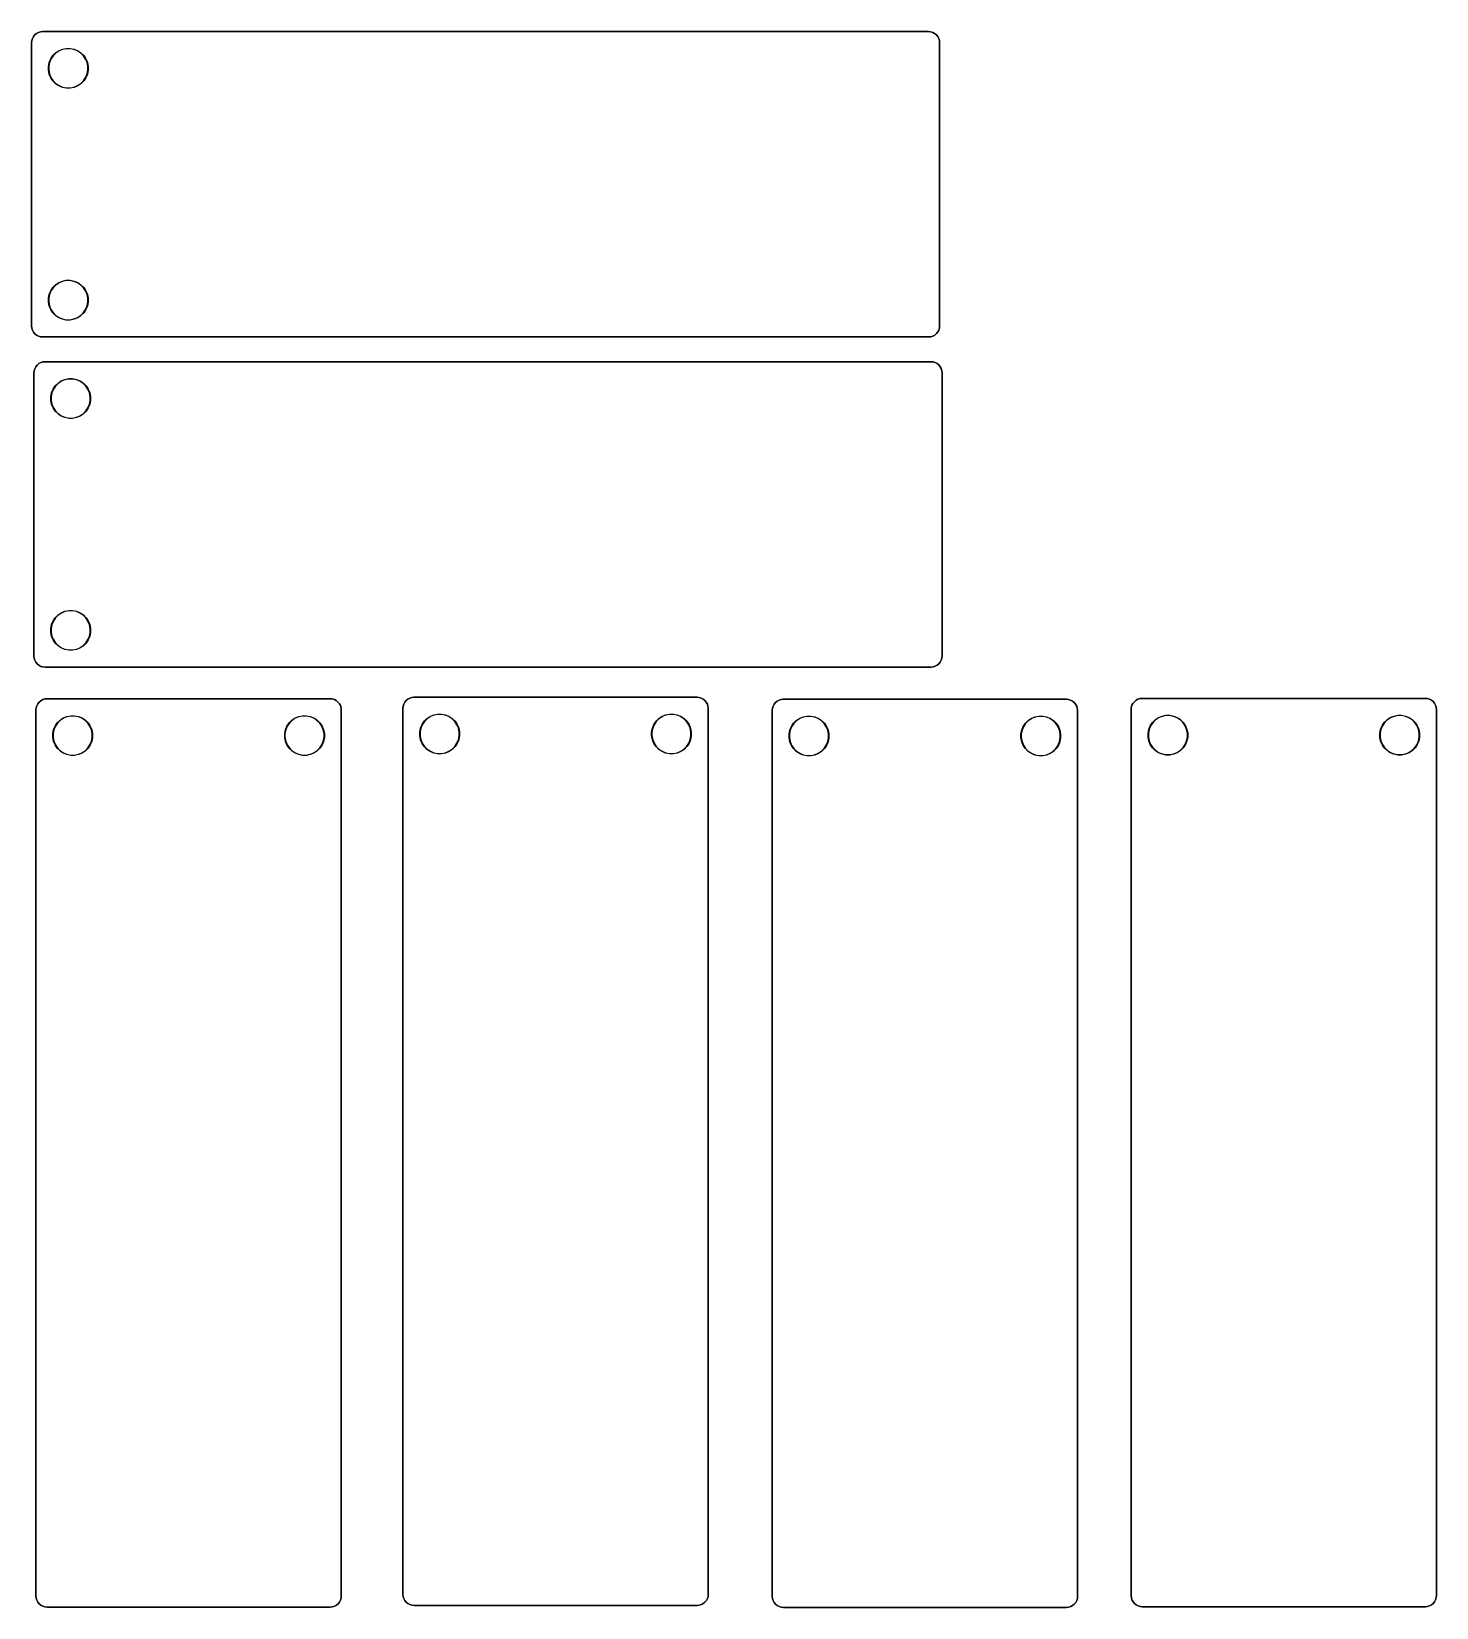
# Model space of a CAD drawing. Extents: x 46.1 to 133.9, y -153.7 to -55.1.
import ezdxf

# ---------------------------------------------------------------- set-up
doc = ezdxf.new("R2010")
doc.units = 0
doc.layers.add('BLACK', color=7, linetype='CONTINUOUS')

msp = doc.modelspace()

# ---------------------------------------------------------------- linework, layer by layer
at = {"layer": 'BLACK', "linetype": 'Continuous'}
for p, q in [((46.5037, -55.2047), (46.6342, -55.1643)), ((46.6342, -55.1643), (46.5037, -55.2047)), ((46.6342, -55.1643), (46.7701, -55.15)), ((46.7701, -55.15), (46.6342, -55.1643)), ((46.6342, -55.1643), (46.6342, -55.1643)), ((46.6342, -55.1643), (46.6342, -55.1643)), ((46.7701, -55.15), (46.7701, -55.15)), ((46.7701, -55.15), (46.775, -55.15)), ((46.775, -55.15), (46.7701, -55.15)), ((46.7701, -55.15), (46.7701, -55.15)), ((46.775, -55.15), (102.175, -55.15)), ((102.175, -55.15), (46.775, -55.15)), ((102.175, -55.15), (102.311, -55.1633)), ((102.311, -55.1633), (102.175, -55.15)), ((102.311, -55.1633), (102.311, -55.1633)), ((102.311, -55.1633), (102.311, -55.1633)), ((102.311, -55.1633), (102.442, -55.2028)), ((102.442, -55.2028), (102.311, -55.1633)), ((46.075, -55.85), (46.0883, -55.714)), ((46.0883, -55.714), (46.075, -55.85)), ((46.075, -73.55), (46.075, -55.85)), ((46.075, -55.85), (46.075, -55.85)), ((46.075, -55.85), (46.075, -55.85)), ((46.075, -55.85), (46.075, -73.55)), ((46.0883, -55.714), (46.1278, -55.5832)), ((46.1278, -55.5833), (46.0883, -55.714)), ((46.0883, -55.714), (46.0883, -55.714)), ((46.0883, -55.714), (46.0883, -55.714)), ((46.1278, -55.5832), (46.1919, -55.4626)), ((46.192, -55.4626), (46.1278, -55.5833)), ((46.1278, -55.5832), (46.1278, -55.5832)), ((46.1278, -55.5832), (46.1278, -55.5832)), ((46.1278, -55.5833), (46.1278, -55.5833)), ((46.1919, -55.4626), (46.1919, -55.4626)), ((46.1919, -55.4626), (46.1919, -55.4626)), ((46.1919, -55.4626), (46.192, -55.4626)), ((46.192, -55.4626), (46.2783, -55.3568)), ((46.2783, -55.3568), (46.192, -55.4626)), ((46.192, -55.4626), (46.192, -55.4626)), ((46.192, -55.4626), (46.192, -55.4626)), ((46.192, -55.4626), (46.192, -55.4626)), ((46.2783, -55.3568), (46.3836, -55.2697)), ((46.3836, -55.2697), (46.2783, -55.3568)), ((46.2783, -55.3568), (46.2783, -55.3568)), ((46.2783, -55.3568), (46.2783, -55.3568)), ((46.2783, -55.3568), (46.2783, -55.3568)), ((46.2783, -55.3568), (46.2783, -55.3568)), ((46.2783, -55.3568), (46.2783, -55.3568)), ((46.3836, -55.2697), (46.5037, -55.2047)), ((46.5037, -55.2047), (46.3836, -55.2697)), ((46.3836, -55.2697), (46.3836, -55.2697)), ((46.3836, -55.2697), (46.3836, -55.2697)), ((46.3836, -55.2697), (46.3836, -55.2697)), ((46.3836, -55.2697), (46.3836, -55.2697)), ((46.3836, -55.2697), (46.3836, -55.2697)), ((46.5037, -55.2047), (46.5037, -55.2047)), ((46.5037, -55.2047), (46.5037, -55.2047)), ((46.5037, -55.2047), (46.5037, -55.2047)), ((46.5037, -55.2047), (46.5037, -55.2047)), ((46.5037, -55.2047), (46.5037, -55.2047)), ((46.5037, -55.2047), (46.5037, -55.2047)), ((102.442, -55.2028), (102.442, -55.2028)), ((102.442, -55.2028), (102.442, -55.2028)), ((102.442, -55.2028), (102.562, -55.2669)), ((102.562, -55.267), (102.442, -55.2028)), ((102.442, -55.2028), (102.442, -55.2028)), ((102.562, -55.2669), (102.562, -55.2669)), ((102.562, -55.2669), (102.562, -55.2669)), ((102.562, -55.2669), (102.562, -55.267)), ((102.562, -55.267), (102.668, -55.3533)), ((102.668, -55.3533), (102.562, -55.267)), ((102.562, -55.267), (102.562, -55.267)), ((102.562, -55.267), (102.562, -55.267)), ((102.562, -55.267), (102.562, -55.267)), ((102.668, -55.3533), (102.668, -55.3533)), ((102.668, -55.3533), (102.668, -55.3533)), ((102.668, -55.3533), (102.668, -55.3533)), ((102.668, -55.3533), (102.668, -55.3533)), ((102.668, -55.3533), (102.668, -55.3533)), ((102.668, -55.3533), (102.755, -55.4586)), ((102.755, -55.4586), (102.668, -55.3533)), ((102.668, -55.3533), (102.668, -55.3533)), ((102.755, -55.4586), (102.755, -55.4586)), ((102.755, -55.4586), (102.755, -55.4586)), ((102.755, -55.4586), (102.82, -55.5787)), ((102.82, -55.5787), (102.755, -55.4586)), ((102.755, -55.4586), (102.755, -55.4586)), ((102.755, -55.4586), (102.755, -55.4586)), ((102.755, -55.4586), (102.755, -55.4586)), ((102.82, -55.5787), (102.82, -55.5787)), ((102.82, -55.5787), (102.82, -55.5787)), ((102.82, -55.5787), (102.82, -55.5787)), ((102.82, -55.5787), (102.82, -55.5787)), ((102.82, -55.5787), (102.82, -55.5787)), ((102.82, -55.5787), (102.861, -55.7092)), ((102.861, -55.7092), (102.82, -55.5787)), ((102.82, -55.5787), (102.82, -55.5787)), ((102.861, -55.7092), (102.861, -55.7092)), ((102.861, -55.7092), (102.861, -55.7092)), ((102.861, -55.7092), (102.875, -55.8451)), ((102.875, -55.8451), (102.861, -55.7092)), ((102.875, -55.8451), (102.875, -55.8451)), ((102.875, -55.8451), (102.875, -55.85)), ((102.875, -55.85), (102.875, -55.8451)), ((102.875, -55.8451), (102.875, -55.8451)), ((102.875, -55.85), (102.875, -73.55)), ((102.875, -73.55), (102.875, -55.85)), ((102.875, -55.85), (102.875, -55.85)), ((102.875, -55.85), (102.875, -55.85)), ((47.1337, -57.3277), (47.1814, -57.0879)), ((47.2006, -57.0937), (47.1536, -57.3297)), ((47.1814, -57.0879), (47.275, -56.862)), ((47.2926, -56.8715), (47.2006, -57.0937)), ((47.275, -56.862), (47.4108, -56.6587)), ((47.4263, -56.6714), (47.2926, -56.8715)), ((47.4108, -56.6587), (47.5837, -56.4858)), ((47.5964, -56.5013), (47.4263, -56.6714)), ((47.5837, -56.4858), (47.787, -56.35)), ((47.7965, -56.3676), (47.5964, -56.5013)), ((47.787, -56.35), (48.0129, -56.2564)), ((48.0187, -56.2756), (47.7965, -56.3676)), ((48.0129, -56.2564), (48.2527, -56.2087)), ((48.2547, -56.2286), (48.0187, -56.2756)), ((48.2527, -56.2087), (48.4973, -56.2087)), ((48.4953, -56.2286), (48.2547, -56.2286)), ((48.7313, -56.2756), (48.4953, -56.2286)), ((48.4973, -56.2087), (48.7371, -56.2564)), ((48.9535, -56.3676), (48.7313, -56.2756)), ((48.7371, -56.2564), (48.963, -56.35)), ((49.1536, -56.5013), (48.9535, -56.3676)), ((48.963, -56.35), (49.1663, -56.4858)), ((49.3237, -56.6714), (49.1536, -56.5013)), ((49.1663, -56.4858), (49.3392, -56.6587)), ((49.4574, -56.8715), (49.3237, -56.6714)), ((49.3392, -56.6587), (49.475, -56.862)), ((49.5494, -57.0937), (49.4574, -56.8715)), ((49.475, -56.862), (49.5686, -57.0879)), ((49.5964, -57.3297), (49.5494, -57.0937)), ((49.5686, -57.0879), (49.6163, -57.3277)), ((47.1337, -57.5723), (47.1337, -57.3277)), ((47.1814, -57.8121), (47.1337, -57.5723)), ((47.1536, -57.3297), (47.1536, -57.5703)), ((47.1536, -57.5703), (47.2006, -57.8063)), ((47.275, -58.038), (47.1814, -57.8121)), ((47.2006, -57.8063), (47.2926, -58.0285)), ((47.4108, -58.2413), (47.275, -58.038)), ((47.2926, -58.0285), (47.4263, -58.2286)), ((49.3237, -58.2286), (49.4574, -58.0285)), ((49.475, -58.038), (49.3392, -58.2413)), ((49.4574, -58.0285), (49.5494, -57.8063)), ((49.5686, -57.8121), (49.475, -58.038)), ((49.5494, -57.8063), (49.5964, -57.5703)), ((49.6163, -57.5723), (49.5686, -57.8121)), ((49.5964, -57.5703), (49.5964, -57.3297)), ((49.6163, -57.3277), (49.6163, -57.5723)), ((47.5837, -58.4142), (47.4108, -58.2413)), ((47.4263, -58.2286), (47.5964, -58.3987)), ((47.787, -58.55), (47.5837, -58.4142)), ((47.5964, -58.3987), (47.7965, -58.5324)), ((48.0129, -58.6436), (47.787, -58.55)), ((47.7965, -58.5324), (48.0187, -58.6244)), ((48.2527, -58.6913), (48.0129, -58.6436)), ((48.0187, -58.6244), (48.2547, -58.6714)), ((48.4973, -58.6913), (48.2527, -58.6913)), ((48.2547, -58.6714), (48.4953, -58.6714)), ((48.4953, -58.6714), (48.7313, -58.6244)), ((48.7371, -58.6436), (48.4973, -58.6913)), ((48.7313, -58.6244), (48.9535, -58.5324)), ((48.963, -58.55), (48.7371, -58.6436)), ((48.9535, -58.5324), (49.1536, -58.3987)), ((49.1663, -58.4142), (48.963, -58.55)), ((49.1536, -58.3987), (49.3237, -58.2286)), ((49.3392, -58.2413), (49.1663, -58.4142)), ((47.5837, -70.9858), (47.787, -70.85)), ((47.7965, -70.8676), (47.5964, -71.0013)), ((47.787, -70.85), (48.0129, -70.7564)), ((48.0187, -70.7756), (47.7965, -70.8676)), ((48.0129, -70.7564), (48.2527, -70.7087)), ((48.2547, -70.7286), (48.0187, -70.7756)), ((48.2527, -70.7087), (48.4973, -70.7087)), ((48.4953, -70.7286), (48.2547, -70.7286)), ((48.7313, -70.7756), (48.4953, -70.7286)), ((48.4973, -70.7087), (48.7371, -70.7564)), ((48.9535, -70.8676), (48.7313, -70.7756)), ((48.7371, -70.7564), (48.963, -70.85)), ((49.1536, -71.0013), (48.9535, -70.8676)), ((48.963, -70.85), (49.1663, -70.9858)), ((47.1337, -71.8277), (47.1814, -71.5879)), ((47.1337, -72.0723), (47.1337, -71.8277)), ((47.2006, -71.5937), (47.1536, -71.8297)), ((47.1536, -71.8297), (47.1536, -72.0703)), ((47.1814, -71.5879), (47.275, -71.362)), ((47.2926, -71.3715), (47.2006, -71.5937)), ((47.275, -71.362), (47.4108, -71.1587)), ((47.4263, -71.1714), (47.2926, -71.3715)), ((47.4108, -71.1587), (47.5837, -70.9858)), ((47.5964, -71.0013), (47.4263, -71.1714)), ((49.3237, -71.1714), (49.1536, -71.0013)), ((49.1663, -70.9858), (49.3392, -71.1587)), ((49.4574, -71.3715), (49.3237, -71.1714)), ((49.3392, -71.1587), (49.475, -71.362)), ((49.5494, -71.5937), (49.4574, -71.3715)), ((49.475, -71.362), (49.5686, -71.5879)), ((49.5964, -71.8297), (49.5494, -71.5937)), ((49.5686, -71.5879), (49.6163, -71.8277)), ((49.5964, -72.0703), (49.5964, -71.8297)), ((49.6163, -71.8277), (49.6163, -72.0723)), ((47.1814, -72.3121), (47.1337, -72.0723)), ((47.1536, -72.0703), (47.2006, -72.3063)), ((47.275, -72.538), (47.1814, -72.3121)), ((47.2006, -72.3063), (47.2926, -72.5285)), ((47.4108, -72.7413), (47.275, -72.538)), ((47.2926, -72.5285), (47.4263, -72.7286)), ((47.5837, -72.9142), (47.4108, -72.7413)), ((47.4263, -72.7286), (47.5964, -72.8987)), ((47.787, -73.05), (47.5837, -72.9142)), ((47.5964, -72.8987), (47.7965, -73.0324)), ((48.9535, -73.0324), (49.1536, -72.8987)), ((49.1663, -72.9142), (48.963, -73.05)), ((49.1536, -72.8987), (49.3237, -72.7286)), ((49.3392, -72.7413), (49.1663, -72.9142)), ((49.3237, -72.7286), (49.4574, -72.5285)), ((49.475, -72.538), (49.3392, -72.7413)), ((49.4574, -72.5285), (49.5494, -72.3063)), ((49.5686, -72.3121), (49.475, -72.538)), ((49.5494, -72.3063), (49.5964, -72.0703)), ((49.6163, -72.0723), (49.5686, -72.3121)), ((46.075, -73.5549), (46.075, -73.55)), ((46.075, -73.55), (46.075, -73.55)), ((46.075, -73.55), (46.075, -73.5549)), ((46.0893, -73.6908), (46.075, -73.5549)), ((46.075, -73.5549), (46.075, -73.5549)), ((46.075, -73.5549), (46.075, -73.5549)), ((46.075, -73.5549), (46.0893, -73.6908)), ((46.1297, -73.8213), (46.0893, -73.6908)), ((46.0893, -73.6908), (46.0893, -73.6908)), ((46.0893, -73.6908), (46.0893, -73.6908)), ((46.0893, -73.6908), (46.0893, -73.6908)), ((46.0893, -73.6908), (46.1297, -73.8213)), ((46.1947, -73.9414), (46.1297, -73.8213)), ((46.1297, -73.8213), (46.1297, -73.8213)), ((46.1297, -73.8213), (46.1297, -73.8213)), ((46.1297, -73.8213), (46.1297, -73.8213)), ((46.1297, -73.8213), (46.1297, -73.8213)), ((46.1297, -73.8213), (46.1297, -73.8213)), ((46.1297, -73.8213), (46.1947, -73.9414)), ((48.0129, -73.1436), (47.787, -73.05)), ((47.7965, -73.0324), (48.0187, -73.1244)), ((48.2527, -73.1913), (48.0129, -73.1436)), ((48.0187, -73.1244), (48.2547, -73.1714)), ((48.4973, -73.1913), (48.2527, -73.1913)), ((48.2547, -73.1714), (48.4953, -73.1714)), ((48.4953, -73.1714), (48.7313, -73.1244)), ((48.7371, -73.1436), (48.4973, -73.1913)), ((48.7313, -73.1244), (48.9535, -73.0324)), ((48.963, -73.05), (48.7371, -73.1436)), ((102.758, -73.9374), (102.822, -73.8167)), ((102.822, -73.8168), (102.758, -73.9374)), ((102.862, -73.686), (102.822, -73.8167)), ((102.822, -73.8167), (102.862, -73.686)), ((102.822, -73.8167), (102.822, -73.8168)), ((102.822, -73.8168), (102.822, -73.8168)), ((102.822, -73.8168), (102.822, -73.8168)), ((102.822, -73.8168), (102.822, -73.8168)), ((102.875, -73.55), (102.862, -73.686)), ((102.862, -73.686), (102.875, -73.55)), ((102.862, -73.686), (102.862, -73.686)), ((102.862, -73.686), (102.862, -73.686)), ((102.875, -73.55), (102.875, -73.55)), ((46.2818, -74.0467), (46.1947, -73.9414)), ((46.1947, -73.9414), (46.1947, -73.9414)), ((46.1947, -73.9414), (46.1947, -73.9414)), ((46.1947, -73.9414), (46.1947, -73.9414)), ((46.1947, -73.9414), (46.1947, -73.9414)), ((46.1947, -73.9414), (46.1947, -73.9414)), ((46.1947, -73.9414), (46.1947, -73.9414)), ((46.1947, -73.9414), (46.2818, -74.0467)), ((46.3876, -74.133), (46.2818, -74.0467)), ((46.2818, -74.0467), (46.2818, -74.0467)), ((46.2818, -74.0467), (46.2818, -74.0467)), ((46.2818, -74.0467), (46.2818, -74.0467)), ((46.2818, -74.0467), (46.2818, -74.0467)), ((46.2818, -74.0467), (46.2818, -74.0467)), ((46.2818, -74.0467), (46.2818, -74.0467)), ((46.2818, -74.0467), (46.3876, -74.133)), ((46.3876, -74.1331), (46.3876, -74.133)), ((46.3876, -74.133), (46.3876, -74.133)), ((46.3876, -74.133), (46.3876, -74.133)), ((46.3876, -74.133), (46.3876, -74.133)), ((46.3876, -74.133), (46.3876, -74.133)), ((46.3876, -74.133), (46.3876, -74.133)), ((46.3876, -74.133), (46.5083, -74.1972)), ((46.5082, -74.1972), (46.3876, -74.1331)), ((46.639, -74.2367), (46.5082, -74.1972)), ((46.5082, -74.1972), (46.5082, -74.1972)), ((46.5082, -74.1972), (46.5082, -74.1972)), ((46.5082, -74.1972), (46.5082, -74.1972)), ((46.5082, -74.1972), (46.5082, -74.1972)), ((46.5083, -74.1972), (46.5083, -74.1972)), ((46.5083, -74.1972), (46.639, -74.2367)), ((46.775, -74.25), (46.639, -74.2367)), ((46.639, -74.2367), (46.639, -74.2367)), ((46.639, -74.2367), (46.639, -74.2367)), ((46.639, -74.2367), (46.775, -74.25)), ((102.175, -74.25), (46.775, -74.25)), ((46.775, -74.25), (102.175, -74.25)), ((102.18, -74.25), (102.175, -74.25)), ((102.175, -74.25), (102.18, -74.25)), ((102.316, -74.2357), (102.18, -74.25)), ((102.18, -74.25), (102.316, -74.2357)), ((102.18, -74.25), (102.18, -74.25)), ((102.18, -74.25), (102.18, -74.25)), ((102.446, -74.1953), (102.316, -74.2357)), ((102.316, -74.2357), (102.446, -74.1953)), ((102.316, -74.2357), (102.316, -74.2357)), ((102.566, -74.1303), (102.446, -74.1953)), ((102.446, -74.1953), (102.566, -74.1303)), ((102.446, -74.1953), (102.446, -74.1953)), ((102.446, -74.1953), (102.446, -74.1953)), ((102.446, -74.1953), (102.446, -74.1953)), ((102.446, -74.1953), (102.446, -74.1953)), ((102.446, -74.1953), (102.446, -74.1953)), ((102.446, -74.1953), (102.446, -74.1953)), ((102.672, -74.0432), (102.566, -74.1303)), ((102.566, -74.1303), (102.672, -74.0432)), ((102.566, -74.1303), (102.566, -74.1303)), ((102.566, -74.1303), (102.566, -74.1303)), ((102.566, -74.1303), (102.566, -74.1303)), ((102.566, -74.1303), (102.566, -74.1303)), ((102.566, -74.1303), (102.566, -74.1303)), ((102.566, -74.1303), (102.566, -74.1303)), ((102.758, -73.9374), (102.672, -74.0432)), ((102.672, -74.0432), (102.758, -73.9374)), ((102.672, -74.0432), (102.672, -74.0432)), ((102.672, -74.0432), (102.672, -74.0432)), ((102.672, -74.0432), (102.672, -74.0432)), ((102.672, -74.0432), (102.672, -74.0432)), ((102.672, -74.0432), (102.672, -74.0432)), ((102.672, -74.0432), (102.672, -74.0432)), ((102.758, -73.9374), (102.758, -73.9374)), ((102.758, -73.9374), (102.758, -73.9374)), ((102.758, -73.9374), (102.758, -73.9374)), ((102.758, -73.9374), (102.758, -73.9374)), ((102.758, -73.9374), (102.758, -73.9374)), ((102.758, -73.9374), (102.758, -73.9374)), ((46.5336, -75.9197), (46.6537, -75.8547)), ((46.6537, -75.8547), (46.5336, -75.9197)), ((46.6537, -75.8547), (46.7842, -75.8143)), ((46.7842, -75.8143), (46.6537, -75.8547)), ((46.6537, -75.8547), (46.6537, -75.8547)), ((46.6537, -75.8547), (46.6537, -75.8547)), ((46.6537, -75.8547), (46.6537, -75.8547)), ((46.6537, -75.8547), (46.6537, -75.8547)), ((46.6537, -75.8547), (46.6537, -75.8547)), ((46.6537, -75.8547), (46.6537, -75.8547)), ((46.7842, -75.8143), (46.9201, -75.8)), ((46.9201, -75.8), (46.7842, -75.8143)), ((46.7842, -75.8143), (46.7842, -75.8143)), ((46.7842, -75.8143), (46.7842, -75.8143)), ((46.9201, -75.8), (46.9201, -75.8)), ((46.9201, -75.8), (46.925, -75.8)), ((46.925, -75.8), (46.9201, -75.8)), ((46.9201, -75.8), (46.9201, -75.8)), ((46.925, -75.8), (102.325, -75.8)), ((102.325, -75.8), (46.925, -75.8)), ((102.325, -75.8), (102.461, -75.8133)), ((102.461, -75.8133), (102.325, -75.8)), ((102.461, -75.8133), (102.461, -75.8133)), ((102.461, -75.8133), (102.461, -75.8133)), ((102.461, -75.8133), (102.592, -75.8528)), ((102.592, -75.8528), (102.461, -75.8133)), ((102.592, -75.8528), (102.592, -75.8528)), ((102.592, -75.8528), (102.592, -75.8528)), ((102.592, -75.8528), (102.712, -75.9169)), ((102.712, -75.917), (102.592, -75.8528)), ((102.592, -75.8528), (102.592, -75.8528)), ((46.225, -76.5), (46.2383, -76.364)), ((46.2383, -76.364), (46.225, -76.5)), ((46.225, -94.2), (46.225, -76.5)), ((46.225, -76.5), (46.225, -76.5)), ((46.225, -76.5), (46.225, -76.5)), ((46.225, -76.5), (46.225, -94.2)), ((46.2383, -76.364), (46.2778, -76.2332)), ((46.2778, -76.2333), (46.2383, -76.364)), ((46.2383, -76.364), (46.2383, -76.364)), ((46.2383, -76.364), (46.2383, -76.364)), ((46.2778, -76.2332), (46.3419, -76.1126)), ((46.342, -76.1126), (46.2778, -76.2333)), ((46.2778, -76.2332), (46.2778, -76.2332)), ((46.2778, -76.2332), (46.2778, -76.2332)), ((46.2778, -76.2333), (46.2778, -76.2333)), ((46.3419, -76.1126), (46.3419, -76.1126)), ((46.3419, -76.1126), (46.3419, -76.1126)), ((46.3419, -76.1126), (46.342, -76.1126)), ((46.342, -76.1126), (46.4283, -76.0068)), ((46.4283, -76.0068), (46.342, -76.1126)), ((46.342, -76.1126), (46.342, -76.1126)), ((46.342, -76.1126), (46.342, -76.1126)), ((46.342, -76.1126), (46.342, -76.1126)), ((46.4283, -76.0068), (46.5336, -75.9197)), ((46.5336, -75.9197), (46.4283, -76.0068)), ((46.4283, -76.0068), (46.4283, -76.0068)), ((46.4283, -76.0068), (46.4283, -76.0068)), ((46.4283, -76.0068), (46.4283, -76.0068)), ((46.4283, -76.0068), (46.4283, -76.0068)), ((46.4283, -76.0068), (46.4283, -76.0068)), ((46.5336, -75.9197), (46.5336, -75.9197)), ((46.5336, -75.9197), (46.5336, -75.9197)), ((46.5336, -75.9197), (46.5336, -75.9197)), ((46.5336, -75.9197), (46.5336, -75.9197)), ((46.5336, -75.9197), (46.5336, -75.9197)), ((48.1629, -76.9064), (48.4027, -76.8587)), ((48.4027, -76.8587), (48.6473, -76.8587)), ((48.6473, -76.8587), (48.8871, -76.9064)), ((102.712, -75.9169), (102.712, -75.9169)), ((102.712, -75.9169), (102.712, -75.9169)), ((102.712, -75.9169), (102.712, -75.917)), ((102.712, -75.917), (102.818, -76.0033)), ((102.818, -76.0033), (102.712, -75.917)), ((102.712, -75.917), (102.712, -75.917)), ((102.712, -75.917), (102.712, -75.917)), ((102.712, -75.917), (102.712, -75.917)), ((102.818, -76.0033), (102.818, -76.0033)), ((102.818, -76.0033), (102.818, -76.0033)), ((102.818, -76.0033), (102.818, -76.0033)), ((102.818, -76.0033), (102.818, -76.0033)), ((102.818, -76.0033), (102.818, -76.0033)), ((102.818, -76.0033), (102.905, -76.1086)), ((102.905, -76.1086), (102.818, -76.0033)), ((102.818, -76.0033), (102.818, -76.0033)), ((102.905, -76.1086), (102.905, -76.1086)), ((102.905, -76.1086), (102.905, -76.1086)), ((102.905, -76.1086), (102.97, -76.2287)), ((102.97, -76.2287), (102.905, -76.1086)), ((102.905, -76.1086), (102.905, -76.1086)), ((102.905, -76.1086), (102.905, -76.1086)), ((102.905, -76.1086), (102.905, -76.1086)), ((102.97, -76.2287), (102.97, -76.2287)), ((102.97, -76.2287), (102.97, -76.2287)), ((102.97, -76.2287), (102.97, -76.2287)), ((102.97, -76.2287), (102.97, -76.2287)), ((102.97, -76.2287), (102.97, -76.2287)), ((102.97, -76.2287), (103.011, -76.3592)), ((103.011, -76.3592), (102.97, -76.2287)), ((102.97, -76.2287), (102.97, -76.2287)), ((103.011, -76.3592), (103.011, -76.3592)), ((103.011, -76.3592), (103.011, -76.3592)), ((103.011, -76.3592), (103.025, -76.4951)), ((103.025, -76.4951), (103.011, -76.3592)), ((103.025, -76.4951), (103.025, -76.4951)), ((103.025, -76.4951), (103.025, -76.5)), ((103.025, -76.5), (103.025, -76.4951)), ((103.025, -76.4951), (103.025, -76.4951)), ((103.025, -76.5), (103.025, -94.2)), ((103.025, -94.2), (103.025, -76.5)), ((103.025, -76.5), (103.025, -76.5)), ((103.025, -76.5), (103.025, -76.5)), ((47.2837, -77.9777), (47.3314, -77.7379)), ((47.3506, -77.7437), (47.3036, -77.9797)), ((47.3314, -77.7379), (47.425, -77.512)), ((47.4426, -77.5215), (47.3506, -77.7437)), ((47.425, -77.512), (47.5608, -77.3087)), ((47.5763, -77.3214), (47.4426, -77.5215)), ((47.5608, -77.3087), (47.7337, -77.1358)), ((47.7464, -77.1513), (47.5763, -77.3214)), ((47.7337, -77.1358), (47.937, -77)), ((47.9465, -77.0176), (47.7464, -77.1513)), ((47.937, -77), (48.1629, -76.9064)), ((48.1687, -76.9256), (47.9465, -77.0176)), ((48.4047, -76.8786), (48.1687, -76.9256)), ((48.6453, -76.8786), (48.4047, -76.8786)), ((48.8813, -76.9256), (48.6453, -76.8786)), ((49.1035, -77.0176), (48.8813, -76.9256)), ((48.8871, -76.9064), (49.113, -77)), ((49.3036, -77.1513), (49.1035, -77.0176)), ((49.113, -77), (49.3163, -77.1358)), ((49.4737, -77.3214), (49.3036, -77.1513)), ((49.3163, -77.1358), (49.4892, -77.3087)), ((49.6074, -77.5215), (49.4737, -77.3214)), ((49.4892, -77.3087), (49.625, -77.512)), ((49.6994, -77.7437), (49.6074, -77.5215)), ((49.625, -77.512), (49.7186, -77.7379)), ((49.7464, -77.9797), (49.6994, -77.7437)), ((49.7186, -77.7379), (49.7663, -77.9777)), ((47.2837, -78.2223), (47.2837, -77.9777)), ((47.3314, -78.4621), (47.2837, -78.2223)), ((47.3036, -77.9797), (47.3036, -78.2203)), ((47.3036, -78.2203), (47.3506, -78.4563)), ((47.425, -78.688), (47.3314, -78.4621)), ((47.3506, -78.4563), (47.4426, -78.6785)), ((47.5608, -78.8913), (47.425, -78.688)), ((47.4426, -78.6785), (47.5763, -78.8786)), ((49.4737, -78.8786), (49.6074, -78.6785)), ((49.625, -78.688), (49.4892, -78.8913)), ((49.6074, -78.6785), (49.6994, -78.4563)), ((49.7186, -78.4621), (49.625, -78.688)), ((49.6994, -78.4563), (49.7464, -78.2203)), ((49.7663, -78.2223), (49.7186, -78.4621)), ((49.7464, -78.2203), (49.7464, -77.9797)), ((49.7663, -77.9777), (49.7663, -78.2223)), ((47.7337, -79.0642), (47.5608, -78.8913)), ((47.5763, -78.8786), (47.7464, -79.0487)), ((47.937, -79.2), (47.7337, -79.0642)), ((47.7464, -79.0487), (47.9465, -79.1824)), ((48.1629, -79.2936), (47.937, -79.2)), ((47.9465, -79.1824), (48.1687, -79.2744)), ((48.4027, -79.3413), (48.1629, -79.2936)), ((48.1687, -79.2744), (48.4047, -79.3214)), ((48.6473, -79.3413), (48.4027, -79.3413)), ((48.4047, -79.3214), (48.6453, -79.3214)), ((48.6453, -79.3214), (48.8813, -79.2744)), ((48.8871, -79.2936), (48.6473, -79.3413)), ((48.8813, -79.2744), (49.1035, -79.1824)), ((49.113, -79.2), (48.8871, -79.2936)), ((49.1035, -79.1824), (49.3036, -79.0487)), ((49.3163, -79.0642), (49.113, -79.2)), ((49.3036, -79.0487), (49.4737, -78.8786)), ((49.4892, -78.8913), (49.3163, -79.0642)), ((47.5608, -91.8087), (47.7337, -91.6358)), ((47.7464, -91.6513), (47.5763, -91.8214)), ((47.7337, -91.6358), (47.937, -91.5)), ((47.9465, -91.5176), (47.7464, -91.6513)), ((47.937, -91.5), (48.1629, -91.4064)), ((48.1687, -91.4256), (47.9465, -91.5176)), ((48.1629, -91.4064), (48.4027, -91.3587)), ((48.4047, -91.3786), (48.1687, -91.4256)), ((48.4027, -91.3587), (48.6473, -91.3587)), ((48.6453, -91.3786), (48.4047, -91.3786)), ((48.8813, -91.4256), (48.6453, -91.3786)), ((48.6473, -91.3587), (48.8871, -91.4064)), ((49.1035, -91.5176), (48.8813, -91.4256)), ((48.8871, -91.4064), (49.113, -91.5)), ((49.3036, -91.6513), (49.1035, -91.5176)), ((49.113, -91.5), (49.3163, -91.6358)), ((49.4737, -91.8214), (49.3036, -91.6513)), ((49.3163, -91.6358), (49.4892, -91.8087)), ((47.2837, -92.4777), (47.3314, -92.2379)), ((47.2837, -92.7223), (47.2837, -92.4777)), ((47.3506, -92.2437), (47.3036, -92.4797)), ((47.3036, -92.4797), (47.3036, -92.7203)), ((47.3314, -92.2379), (47.425, -92.012)), ((47.4426, -92.0215), (47.3506, -92.2437)), ((47.425, -92.012), (47.5608, -91.8087)), ((47.5763, -91.8214), (47.4426, -92.0215)), ((49.6074, -92.0215), (49.4737, -91.8214)), ((49.4892, -91.8087), (49.625, -92.012)), ((49.6994, -92.2437), (49.6074, -92.0215)), ((49.625, -92.012), (49.7186, -92.2379)), ((49.7464, -92.4797), (49.6994, -92.2437)), ((49.7186, -92.2379), (49.7663, -92.4777)), ((49.7464, -92.7203), (49.7464, -92.4797)), ((49.7663, -92.4777), (49.7663, -92.7223)), ((47.3314, -92.9621), (47.2837, -92.7223)), ((47.3036, -92.7203), (47.3506, -92.9563)), ((47.425, -93.188), (47.3314, -92.9621)), ((47.3506, -92.9563), (47.4426, -93.1785)), ((47.5608, -93.3913), (47.425, -93.188)), ((47.4426, -93.1785), (47.5763, -93.3786)), ((47.7337, -93.5642), (47.5608, -93.3913)), ((47.5763, -93.3786), (47.7464, -93.5487)), ((47.937, -93.7), (47.7337, -93.5642)), ((47.7464, -93.5487), (47.9465, -93.6824)), ((49.1035, -93.6824), (49.3036, -93.5487)), ((49.3163, -93.5642), (49.113, -93.7)), ((49.3036, -93.5487), (49.4737, -93.3786)), ((49.4892, -93.3913), (49.3163, -93.5642)), ((49.4737, -93.3786), (49.6074, -93.1785)), ((49.625, -93.188), (49.4892, -93.3913)), ((49.6074, -93.1785), (49.6994, -92.9563)), ((49.7186, -92.9621), (49.625, -93.188)), ((49.6994, -92.9563), (49.7464, -92.7203)), ((49.7663, -92.7223), (49.7186, -92.9621)), ((46.225, -94.2049), (46.225, -94.2)), ((46.225, -94.2), (46.225, -94.2)), ((46.225, -94.2), (46.225, -94.2049)), ((46.2393, -94.3408), (46.225, -94.2049)), ((46.225, -94.2049), (46.225, -94.2049)), ((46.225, -94.2049), (46.225, -94.2049)), ((46.225, -94.2049), (46.2393, -94.3408)), ((46.2797, -94.4713), (46.2393, -94.3408)), ((46.2393, -94.3408), (46.2393, -94.3408)), ((46.2393, -94.3408), (46.2393, -94.3408)), ((46.2393, -94.3408), (46.2393, -94.3408)), ((46.2393, -94.3408), (46.2797, -94.4713)), ((46.3447, -94.5914), (46.2797, -94.4713)), ((46.2797, -94.4713), (46.2797, -94.4713)), ((46.2797, -94.4713), (46.2797, -94.4713)), ((46.2797, -94.4713), (46.2797, -94.4713)), ((46.2797, -94.4713), (46.2797, -94.4713)), ((46.2797, -94.4713), (46.2797, -94.4713)), ((46.2797, -94.4713), (46.3447, -94.5914)), ((46.4318, -94.6967), (46.3447, -94.5914)), ((46.3447, -94.5914), (46.3447, -94.5914)), ((46.3447, -94.5914), (46.3447, -94.5914)), ((46.3447, -94.5914), (46.3447, -94.5914)), ((46.3447, -94.5914), (46.3447, -94.5914)), ((46.3447, -94.5914), (46.3447, -94.5914)), ((46.3447, -94.5914), (46.3447, -94.5914)), ((46.3447, -94.5914), (46.4318, -94.6967)), ((48.1629, -93.7936), (47.937, -93.7)), ((47.9465, -93.6824), (48.1687, -93.7744)), ((48.4027, -93.8413), (48.1629, -93.7936)), ((48.1687, -93.7744), (48.4047, -93.8214)), ((48.6473, -93.8413), (48.4027, -93.8413)), ((48.4047, -93.8214), (48.6453, -93.8214)), ((48.6453, -93.8214), (48.8813, -93.7744)), ((48.8871, -93.7936), (48.6473, -93.8413)), ((48.8813, -93.7744), (49.1035, -93.6824)), ((49.113, -93.7), (48.8871, -93.7936)), ((102.908, -94.5874), (102.822, -94.6932)), ((102.822, -94.6932), (102.908, -94.5874)), ((102.908, -94.5874), (102.972, -94.4667)), ((102.972, -94.4668), (102.908, -94.5874)), ((102.908, -94.5874), (102.908, -94.5874)), ((102.908, -94.5874), (102.908, -94.5874)), ((102.908, -94.5874), (102.908, -94.5874)), ((102.908, -94.5874), (102.908, -94.5874)), ((102.908, -94.5874), (102.908, -94.5874)), ((102.908, -94.5874), (102.908, -94.5874)), ((103.012, -94.336), (102.972, -94.4667)), ((102.972, -94.4667), (103.012, -94.336)), ((102.972, -94.4667), (102.972, -94.4668)), ((102.972, -94.4668), (102.972, -94.4668)), ((102.972, -94.4668), (102.972, -94.4668)), ((102.972, -94.4668), (102.972, -94.4668)), ((103.025, -94.2), (103.012, -94.336)), ((103.012, -94.336), (103.025, -94.2)), ((103.012, -94.336), (103.012, -94.336)), ((103.012, -94.336), (103.012, -94.336)), ((103.025, -94.2), (103.025, -94.2)), ((46.5376, -94.783), (46.4318, -94.6967)), ((46.4318, -94.6967), (46.4318, -94.6967)), ((46.4318, -94.6967), (46.4318, -94.6967)), ((46.4318, -94.6967), (46.4318, -94.6967)), ((46.4318, -94.6967), (46.4318, -94.6967)), ((46.4318, -94.6967), (46.4318, -94.6967)), ((46.4318, -94.6967), (46.4318, -94.6967)), ((46.4318, -94.6967), (46.5376, -94.783)), ((46.5376, -94.7831), (46.5376, -94.783)), ((46.5376, -94.783), (46.5376, -94.783)), ((46.5376, -94.783), (46.5376, -94.783)), ((46.5376, -94.783), (46.5376, -94.783)), ((46.5376, -94.783), (46.5376, -94.783)), ((46.5376, -94.783), (46.5376, -94.783)), ((46.5376, -94.783), (46.6583, -94.8472)), ((46.6582, -94.8472), (46.5376, -94.7831)), ((46.789, -94.8867), (46.6582, -94.8472)), ((46.6582, -94.8472), (46.6582, -94.8472)), ((46.6582, -94.8472), (46.6582, -94.8472)), ((46.6582, -94.8472), (46.6582, -94.8472)), ((46.6582, -94.8472), (46.6582, -94.8472)), ((46.6583, -94.8472), (46.6583, -94.8472)), ((46.6583, -94.8472), (46.789, -94.8867)), ((46.925, -94.9), (46.789, -94.8867)), ((46.789, -94.8867), (46.789, -94.8867)), ((46.789, -94.8867), (46.789, -94.8867)), ((46.789, -94.8867), (46.925, -94.9)), ((102.325, -94.9), (46.925, -94.9)), ((46.925, -94.9), (102.325, -94.9)), ((102.33, -94.9), (102.325, -94.9)), ((102.325, -94.9), (102.33, -94.9)), ((102.466, -94.8857), (102.33, -94.9)), ((102.33, -94.9), (102.466, -94.8857)), ((102.33, -94.9), (102.33, -94.9)), ((102.33, -94.9), (102.33, -94.9)), ((102.596, -94.8453), (102.466, -94.8857)), ((102.466, -94.8857), (102.596, -94.8453)), ((102.466, -94.8857), (102.466, -94.8857)), ((102.716, -94.7803), (102.596, -94.8453)), ((102.596, -94.8453), (102.716, -94.7803)), ((102.596, -94.8453), (102.596, -94.8453)), ((102.596, -94.8453), (102.596, -94.8453)), ((102.596, -94.8453), (102.596, -94.8453)), ((102.596, -94.8453), (102.596, -94.8453)), ((102.596, -94.8453), (102.596, -94.8453)), ((102.596, -94.8453), (102.596, -94.8453)), ((102.822, -94.6932), (102.716, -94.7803)), ((102.716, -94.7803), (102.822, -94.6932)), ((102.716, -94.7803), (102.716, -94.7803)), ((102.716, -94.7803), (102.716, -94.7803)), ((102.716, -94.7803), (102.716, -94.7803)), ((102.716, -94.7803), (102.716, -94.7803)), ((102.716, -94.7803), (102.716, -94.7803)), ((102.716, -94.7803), (102.716, -94.7803)), ((102.822, -94.6932), (102.822, -94.6932)), ((102.822, -94.6932), (102.822, -94.6932)), ((102.822, -94.6932), (102.822, -94.6932)), ((102.822, -94.6932), (102.822, -94.6932)), ((102.822, -94.6932), (102.822, -94.6932)), ((102.822, -94.6932), (102.822, -94.6932)), ((46.35, -97.575), (46.3633, -97.439)), ((46.3633, -97.439), (46.35, -97.575)), ((46.3633, -97.439), (46.4028, -97.3083)), ((46.4028, -97.3083), (46.3633, -97.439)), ((46.3633, -97.439), (46.3633, -97.439)), ((46.3633, -97.439), (46.3633, -97.439)), ((46.4028, -97.3082), (46.4669, -97.1876)), ((46.467, -97.1876), (46.4028, -97.3083)), ((46.4028, -97.3083), (46.4028, -97.3082)), ((46.4028, -97.3082), (46.4028, -97.3082)), ((46.4028, -97.3083), (46.4028, -97.3083)), ((46.4669, -97.1876), (46.4669, -97.1876)), ((46.4669, -97.1876), (46.4669, -97.1876)), ((46.4669, -97.1876), (46.467, -97.1876)), ((46.467, -97.1876), (46.5533, -97.0818)), ((46.5533, -97.0818), (46.467, -97.1876)), ((46.467, -97.1876), (46.467, -97.1876)), ((46.467, -97.1876), (46.467, -97.1876)), ((46.467, -97.1876), (46.467, -97.1876)), ((46.5533, -97.0818), (46.6586, -96.9947)), ((46.6586, -96.9947), (46.5533, -97.0818)), ((46.5533, -97.0818), (46.5533, -97.0818)), ((46.5533, -97.0818), (46.5533, -97.0818)), ((46.5533, -97.0818), (46.5533, -97.0818)), ((46.5533, -97.0818), (46.5533, -97.0818)), ((46.5533, -97.0818), (46.5533, -97.0818)), ((46.6586, -96.9947), (46.7787, -96.9297)), ((46.7787, -96.9297), (46.6586, -96.9947)), ((46.6586, -96.9947), (46.6586, -96.9947)), ((46.6586, -96.9947), (46.6586, -96.9947)), ((46.6586, -96.9947), (46.6586, -96.9947)), ((46.6586, -96.9947), (46.6586, -96.9947)), ((46.6586, -96.9947), (46.6586, -96.9947)), ((46.7787, -96.9297), (46.9092, -96.8893)), ((46.9092, -96.8893), (46.7787, -96.9297)), ((46.7787, -96.9297), (46.7787, -96.9297)), ((46.7787, -96.9297), (46.7787, -96.9297)), ((46.7787, -96.9297), (46.7787, -96.9297)), ((46.7787, -96.9297), (46.7787, -96.9297)), ((46.7787, -96.9297), (46.7787, -96.9297)), ((46.7787, -96.9297), (46.7787, -96.9297)), ((46.9092, -96.8893), (47.0451, -96.875)), ((47.0451, -96.875), (46.9092, -96.8893)), ((46.9092, -96.8893), (46.9092, -96.8893)), ((46.9092, -96.8893), (46.9092, -96.8893)), ((47.0451, -96.875), (47.0451, -96.875)), ((47.0451, -96.875), (47.05, -96.875)), ((47.05, -96.875), (47.0451, -96.875)), ((47.0451, -96.875), (47.0451, -96.875)), ((47.05, -96.875), (64.75, -96.875)), ((64.75, -96.875), (47.05, -96.875)), ((64.75, -96.875), (64.886, -96.8883)), ((64.886, -96.8883), (64.75, -96.875)), ((64.886, -96.8883), (64.886, -96.8883)), ((64.886, -96.8883), (64.886, -96.8883)), ((64.886, -96.8883), (65.0168, -96.9278)), ((65.0167, -96.9278), (64.886, -96.8883)), ((65.1374, -96.992), (65.0167, -96.9278)), ((65.0167, -96.9278), (65.0167, -96.9278)), ((65.0168, -96.9278), (65.0168, -96.9278)), ((65.0168, -96.9278), (65.0168, -96.9278)), ((65.0168, -96.9278), (65.1374, -96.9919)), ((65.1374, -96.9919), (65.1374, -96.9919)), ((65.1374, -96.9919), (65.1374, -96.9919)), ((65.1374, -96.9919), (65.1374, -96.992)), ((65.1374, -96.992), (65.2432, -97.0783)), ((65.2432, -97.0783), (65.1374, -96.992)), ((65.1374, -96.992), (65.1374, -96.992)), ((65.1374, -96.992), (65.1374, -96.992)), ((65.1374, -96.992), (65.1374, -96.992)), ((65.2432, -97.0783), (65.2432, -97.0783)), ((65.2432, -97.0783), (65.2432, -97.0783)), ((65.2432, -97.0783), (65.2432, -97.0783)), ((65.2432, -97.0783), (65.2432, -97.0783)), ((65.2432, -97.0783), (65.2432, -97.0783)), ((65.2432, -97.0783), (65.3303, -97.1836)), ((65.3303, -97.1836), (65.2432, -97.0783)), ((65.2432, -97.0783), (65.2432, -97.0783)), ((65.3303, -97.1836), (65.3303, -97.1836)), ((65.3303, -97.1836), (65.3303, -97.1836)), ((65.3303, -97.1836), (65.3953, -97.3037)), ((65.3953, -97.3037), (65.3303, -97.1836)), ((65.3303, -97.1836), (65.3303, -97.1836)), ((65.3303, -97.1836), (65.3303, -97.1836)), ((65.3303, -97.1836), (65.3303, -97.1836)), ((65.3953, -97.3037), (65.3953, -97.3037)), ((65.3953, -97.3037), (65.3953, -97.3037)), ((65.3953, -97.3037), (65.3953, -97.3037)), ((65.3953, -97.3037), (65.3953, -97.3037)), ((65.3953, -97.3037), (65.3953, -97.3037)), ((65.3953, -97.3037), (65.4357, -97.4342)), ((65.4357, -97.4342), (65.3953, -97.3037)), ((65.3953, -97.3037), (65.3953, -97.3037)), ((65.4357, -97.4342), (65.4357, -97.4342)), ((65.4357, -97.4342), (65.4357, -97.4342)), ((65.4357, -97.4342), (65.45, -97.5701)), ((65.45, -97.5701), (65.4357, -97.4342)), ((69.3, -97.475), (69.3133, -97.339)), ((69.3133, -97.339), (69.3, -97.475)), ((69.3, -152.875), (69.3, -97.475)), ((69.3, -97.475), (69.3, -97.475)), ((69.3, -97.475), (69.3, -97.475)), ((69.3, -97.475), (69.3, -152.875)), ((69.3133, -97.339), (69.3528, -97.2082)), ((69.3528, -97.2083), (69.3133, -97.339)), ((69.3133, -97.339), (69.3133, -97.339)), ((69.3133, -97.339), (69.3133, -97.339)), ((69.3528, -97.2082), (69.4169, -97.0876)), ((69.417, -97.0876), (69.3528, -97.2083)), ((69.3528, -97.2082), (69.3528, -97.2082)), ((69.3528, -97.2082), (69.3528, -97.2082)), ((69.3528, -97.2083), (69.3528, -97.2083)), ((69.4169, -97.0876), (69.4169, -97.0876)), ((69.4169, -97.0876), (69.4169, -97.0876)), ((69.4169, -97.0876), (69.417, -97.0876)), ((69.417, -97.0876), (69.5033, -96.9818)), ((69.5033, -96.9818), (69.417, -97.0876)), ((69.417, -97.0876), (69.417, -97.0876)), ((69.417, -97.0876), (69.417, -97.0876)), ((69.417, -97.0876), (69.417, -97.0876)), ((69.5033, -96.9818), (69.6086, -96.8947)), ((69.6086, -96.8947), (69.5033, -96.9818)), ((69.5033, -96.9818), (69.5033, -96.9818)), ((69.5033, -96.9818), (69.5033, -96.9818)), ((69.5033, -96.9818), (69.5033, -96.9818)), ((69.5033, -96.9818), (69.5033, -96.9818)), ((69.5033, -96.9818), (69.5033, -96.9818)), ((69.6086, -96.8947), (69.7287, -96.8297)), ((69.7287, -96.8297), (69.6086, -96.8947)), ((69.6086, -96.8947), (69.6086, -96.8947)), ((69.6086, -96.8947), (69.6086, -96.8947)), ((69.6086, -96.8947), (69.6086, -96.8947)), ((69.6086, -96.8947), (69.6086, -96.8947)), ((69.6086, -96.8947), (69.6086, -96.8947)), ((69.7287, -96.8297), (69.8592, -96.7893)), ((69.8592, -96.7893), (69.7287, -96.8297)), ((69.7287, -96.8297), (69.7287, -96.8297)), ((69.7287, -96.8297), (69.7287, -96.8297)), ((69.7287, -96.8297), (69.7287, -96.8297)), ((69.7287, -96.8297), (69.7287, -96.8297)), ((69.7287, -96.8297), (69.7287, -96.8297)), ((69.7287, -96.8297), (69.7287, -96.8297)), ((69.8592, -96.7893), (69.9951, -96.775)), ((69.9951, -96.775), (69.8592, -96.7893)), ((69.8592, -96.7893), (69.8592, -96.7893)), ((69.8592, -96.7893), (69.8592, -96.7893)), ((69.9951, -96.775), (69.9951, -96.775)), ((69.9951, -96.775), (70, -96.775)), ((70, -96.775), (69.9951, -96.775)), ((69.9951, -96.775), (69.9951, -96.775)), ((70, -96.775), (87.7, -96.775)), ((87.7, -96.775), (70, -96.775)), ((87.7, -96.775), (87.836, -96.7883)), ((87.836, -96.7883), (87.7, -96.775)), ((87.836, -96.7883), (87.836, -96.7883)), ((87.836, -96.7883), (87.836, -96.7883)), ((87.836, -96.7883), (87.9667, -96.8278)), ((87.9667, -96.8278), (87.836, -96.7883)), ((87.9667, -96.8278), (87.9668, -96.8278)), ((88.0874, -96.892), (87.9667, -96.8278)), ((87.9667, -96.8278), (87.9667, -96.8278)), ((87.9668, -96.8278), (87.9668, -96.8278)), ((87.9668, -96.8278), (88.0874, -96.8919)), ((88.0874, -96.8919), (88.0874, -96.8919)), ((88.0874, -96.8919), (88.0874, -96.8919)), ((88.0874, -96.8919), (88.0874, -96.892)), ((88.0874, -96.892), (88.1932, -96.9783)), ((88.1932, -96.9783), (88.0874, -96.892)), ((88.0874, -96.892), (88.0874, -96.892)), ((88.0874, -96.892), (88.0874, -96.892)), ((88.0874, -96.892), (88.0874, -96.892)), ((88.1932, -96.9783), (88.1932, -96.9783)), ((88.1932, -96.9783), (88.1932, -96.9783)), ((88.1932, -96.9783), (88.1932, -96.9783)), ((88.1932, -96.9783), (88.1932, -96.9783)), ((88.1932, -96.9783), (88.1932, -96.9783)), ((88.1932, -96.9783), (88.2803, -97.0836)), ((88.2803, -97.0836), (88.1932, -96.9783)), ((88.1932, -96.9783), (88.1932, -96.9783)), ((88.2803, -97.0836), (88.2803, -97.0836)), ((88.2803, -97.0836), (88.2803, -97.0836)), ((88.2803, -97.0836), (88.3453, -97.2037)), ((88.3453, -97.2037), (88.2803, -97.0836)), ((88.2803, -97.0836), (88.2803, -97.0836)), ((88.2803, -97.0836), (88.2803, -97.0836)), ((88.2803, -97.0836), (88.2803, -97.0836)), ((88.3453, -97.2037), (88.3453, -97.2037)), ((88.3453, -97.2037), (88.3453, -97.2037)), ((88.3453, -97.2037), (88.3453, -97.2037)), ((88.3453, -97.2037), (88.3453, -97.2037)), ((88.3453, -97.2037), (88.3453, -97.2037)), ((88.3453, -97.2037), (88.3857, -97.3342)), ((88.3857, -97.3342), (88.3453, -97.2037)), ((88.3453, -97.2037), (88.3453, -97.2037)), ((88.3857, -97.3342), (88.3857, -97.3342)), ((88.3857, -97.3342), (88.3857, -97.3342)), ((88.3857, -97.3342), (88.4, -97.4701)), ((88.4, -97.4701), (88.3857, -97.3342)), ((88.4, -97.4701), (88.4, -97.4701)), ((88.4, -97.4701), (88.4, -97.475)), ((88.4, -97.475), (88.4, -97.4701)), ((88.4, -97.4701), (88.4, -97.4701)), ((88.4, -97.475), (88.4, -152.875)), ((88.4, -152.875), (88.4, -97.475)), ((88.4, -97.475), (88.4, -97.475)), ((88.4, -97.475), (88.4, -97.475)), ((92.4, -97.6), (92.4133, -97.464)), ((92.4133, -97.464), (92.4, -97.6)), ((92.4133, -97.464), (92.4528, -97.3332)), ((92.4528, -97.3333), (92.4133, -97.464)), ((92.4133, -97.464), (92.4133, -97.464)), ((92.4133, -97.464), (92.4133, -97.464)), ((92.4528, -97.3332), (92.5169, -97.2126)), ((92.517, -97.2126), (92.4528, -97.3333)), ((92.4528, -97.3332), (92.4528, -97.3332)), ((92.4528, -97.3332), (92.4528, -97.3332)), ((92.4528, -97.3333), (92.4528, -97.3333)), ((92.5169, -97.2126), (92.5169, -97.2126)), ((92.5169, -97.2126), (92.5169, -97.2126)), ((92.5169, -97.2126), (92.517, -97.2126)), ((92.517, -97.2126), (92.6033, -97.1068)), ((92.6033, -97.1068), (92.517, -97.2126)), ((92.517, -97.2126), (92.517, -97.2126)), ((92.517, -97.2126), (92.517, -97.2126)), ((92.517, -97.2126), (92.517, -97.2126)), ((92.6033, -97.1068), (92.7086, -97.0197)), ((92.7086, -97.0197), (92.6033, -97.1068)), ((92.6033, -97.1068), (92.6033, -97.1068)), ((92.6033, -97.1068), (92.6033, -97.1068)), ((92.6033, -97.1068), (92.6033, -97.1068)), ((92.6033, -97.1068), (92.6033, -97.1068)), ((92.6033, -97.1068), (92.6033, -97.1068)), ((92.7086, -97.0197), (92.8287, -96.9547)), ((92.8287, -96.9547), (92.7086, -97.0197)), ((92.7086, -97.0197), (92.7086, -97.0197)), ((92.7086, -97.0197), (92.7086, -97.0197)), ((92.7086, -97.0197), (92.7086, -97.0197)), ((92.7086, -97.0197), (92.7086, -97.0197)), ((92.7086, -97.0197), (92.7086, -97.0197)), ((92.8287, -96.9547), (92.9592, -96.9143)), ((92.9592, -96.9143), (92.8287, -96.9547)), ((92.8287, -96.9547), (92.8287, -96.9547)), ((92.8287, -96.9547), (92.8287, -96.9547)), ((92.8287, -96.9547), (92.8287, -96.9547)), ((92.8287, -96.9547), (92.8287, -96.9547)), ((92.8287, -96.9547), (92.8287, -96.9547)), ((92.8287, -96.9547), (92.8287, -96.9547)), ((92.9592, -96.9143), (93.0951, -96.9)), ((93.0951, -96.9), (92.9592, -96.9143)), ((92.9592, -96.9143), (92.9592, -96.9143)), ((92.9592, -96.9143), (92.9592, -96.9143)), ((93.0951, -96.9), (93.0951, -96.9)), ((93.0951, -96.9), (93.1, -96.9)), ((93.1, -96.9), (93.0951, -96.9)), ((93.0951, -96.9), (93.0951, -96.9)), ((93.1, -96.9), (110.8, -96.9)), ((110.8, -96.9), (93.1, -96.9)), ((110.8, -96.9), (110.936, -96.9133)), ((110.936, -96.9133), (110.8, -96.9)), ((110.936, -96.9133), (110.936, -96.9133)), ((110.936, -96.9133), (110.936, -96.9133)), ((110.936, -96.9133), (111.067, -96.9528)), ((111.067, -96.9528), (110.936, -96.9133)), ((111.067, -96.9528), (111.067, -96.9528)), ((111.067, -96.9528), (111.067, -96.9528)), ((111.067, -96.9528), (111.187, -97.0169)), ((111.187, -97.017), (111.067, -96.9528)), ((111.067, -96.9528), (111.067, -96.9528)), ((111.187, -97.0169), (111.187, -97.0169)), ((111.187, -97.0169), (111.187, -97.0169)), ((111.187, -97.0169), (111.187, -97.017)), ((111.187, -97.017), (111.293, -97.1033)), ((111.293, -97.1033), (111.187, -97.017)), ((111.187, -97.017), (111.187, -97.017)), ((111.187, -97.017), (111.187, -97.017)), ((111.187, -97.017), (111.187, -97.017)), ((111.293, -97.1033), (111.293, -97.1033)), ((111.293, -97.1033), (111.293, -97.1033)), ((111.293, -97.1033), (111.293, -97.1033)), ((111.293, -97.1033), (111.293, -97.1033)), ((111.293, -97.1033), (111.293, -97.1033)), ((111.293, -97.1033), (111.38, -97.2086)), ((111.38, -97.2086), (111.293, -97.1033)), ((111.293, -97.1033), (111.293, -97.1033)), ((111.38, -97.2086), (111.38, -97.2086)), ((111.38, -97.2086), (111.38, -97.2086)), ((111.38, -97.2086), (111.445, -97.3287)), ((111.445, -97.3287), (111.38, -97.2086)), ((111.38, -97.2086), (111.38, -97.2086)), ((111.38, -97.2086), (111.38, -97.2086)), ((111.38, -97.2086), (111.38, -97.2086)), ((111.445, -97.3287), (111.445, -97.3287)), ((111.445, -97.3287), (111.445, -97.3287)), ((111.445, -97.3287), (111.445, -97.3287)), ((111.445, -97.3287), (111.445, -97.3287)), ((111.445, -97.3287), (111.445, -97.3287)), ((111.445, -97.3287), (111.486, -97.4592)), ((111.486, -97.4592), (111.445, -97.3287)), ((111.445, -97.3287), (111.445, -97.3287)), ((111.486, -97.4592), (111.486, -97.4592)), ((111.486, -97.4592), (111.486, -97.4592)), ((111.486, -97.4592), (111.5, -97.5951)), ((111.5, -97.5951), (111.486, -97.4592)), ((114.85, -97.55), (114.863, -97.414)), ((114.863, -97.414), (114.85, -97.55)), ((114.85, -152.95), (114.85, -97.55)), ((114.85, -97.55), (114.85, -97.55)), ((114.85, -97.55), (114.85, -97.55)), ((114.85, -97.55), (114.85, -152.95)), ((114.863, -97.414), (114.903, -97.2832)), ((114.903, -97.2833), (114.863, -97.414)), ((114.863, -97.414), (114.863, -97.414)), ((114.863, -97.414), (114.863, -97.414)), ((114.903, -97.2832), (114.967, -97.1626)), ((114.967, -97.1626), (114.903, -97.2833)), ((114.903, -97.2832), (114.903, -97.2832)), ((114.903, -97.2832), (114.903, -97.2832)), ((114.903, -97.2833), (114.903, -97.2833)), ((114.967, -97.1626), (115.053, -97.0568)), ((115.053, -97.0568), (114.967, -97.1626)), ((114.967, -97.1626), (114.967, -97.1626)), ((114.967, -97.1626), (114.967, -97.1626)), ((114.967, -97.1626), (114.967, -97.1626)), ((114.967, -97.1626), (114.967, -97.1626)), ((114.967, -97.1626), (114.967, -97.1626)), ((114.967, -97.1626), (114.967, -97.1626)), ((115.053, -97.0568), (115.159, -96.9697)), ((115.159, -96.9697), (115.053, -97.0568)), ((115.053, -97.0568), (115.053, -97.0568)), ((115.053, -97.0568), (115.053, -97.0568)), ((115.053, -97.0568), (115.053, -97.0568)), ((115.053, -97.0568), (115.053, -97.0568)), ((115.053, -97.0568), (115.053, -97.0568)), ((115.159, -96.9697), (115.279, -96.9047)), ((115.279, -96.9047), (115.159, -96.9697)), ((115.159, -96.9697), (115.159, -96.9697)), ((115.159, -96.9697), (115.159, -96.9697)), ((115.159, -96.9697), (115.159, -96.9697)), ((115.159, -96.9697), (115.159, -96.9697)), ((115.159, -96.9697), (115.159, -96.9697)), ((115.279, -96.9047), (115.409, -96.8643)), ((115.409, -96.8643), (115.279, -96.9047)), ((115.279, -96.9047), (115.279, -96.9047)), ((115.279, -96.9047), (115.279, -96.9047)), ((115.279, -96.9047), (115.279, -96.9047)), ((115.279, -96.9047), (115.279, -96.9047)), ((115.279, -96.9047), (115.279, -96.9047)), ((115.279, -96.9047), (115.279, -96.9047)), ((115.409, -96.8643), (115.545, -96.85)), ((115.545, -96.85), (115.409, -96.8643)), ((115.409, -96.8643), (115.409, -96.8643)), ((115.409, -96.8643), (115.409, -96.8643)), ((115.545, -96.85), (115.545, -96.85)), ((115.545, -96.85), (115.55, -96.85)), ((115.55, -96.85), (115.545, -96.85)), ((115.545, -96.85), (115.545, -96.85)), ((115.55, -96.85), (133.25, -96.85)), ((133.25, -96.85), (115.55, -96.85)), ((133.25, -96.85), (133.386, -96.8633)), ((133.386, -96.8633), (133.25, -96.85)), ((133.386, -96.8633), (133.386, -96.8633)), ((133.386, -96.8633), (133.386, -96.8633)), ((133.386, -96.8633), (133.517, -96.9028)), ((133.517, -96.9028), (133.386, -96.8633)), ((133.517, -96.9028), (133.517, -96.9028)), ((133.517, -96.9028), (133.517, -96.9028)), ((133.517, -96.9028), (133.637, -96.9669)), ((133.637, -96.967), (133.517, -96.9028)), ((133.517, -96.9028), (133.517, -96.9028)), ((133.637, -96.9669), (133.637, -96.9669)), ((133.637, -96.9669), (133.637, -96.9669)), ((133.637, -96.9669), (133.637, -96.967)), ((133.637, -96.967), (133.743, -97.0533)), ((133.743, -97.0533), (133.637, -96.967)), ((133.637, -96.967), (133.637, -96.967)), ((133.637, -96.967), (133.637, -96.967)), ((133.637, -96.967), (133.637, -96.967)), ((133.743, -97.0533), (133.743, -97.0533)), ((133.743, -97.0533), (133.743, -97.0533)), ((133.743, -97.0533), (133.743, -97.0533)), ((133.743, -97.0533), (133.743, -97.0533)), ((133.743, -97.0533), (133.743, -97.0533)), ((133.743, -97.0533), (133.83, -97.1586)), ((133.83, -97.1586), (133.743, -97.0533)), ((133.743, -97.0533), (133.743, -97.0533)), ((133.83, -97.1586), (133.83, -97.1586)), ((133.83, -97.1586), (133.83, -97.1586)), ((133.83, -97.1586), (133.895, -97.2787)), ((133.895, -97.2787), (133.83, -97.1586)), ((133.83, -97.1586), (133.83, -97.1586)), ((133.83, -97.1586), (133.83, -97.1586)), ((133.83, -97.1586), (133.83, -97.1586)), ((133.895, -97.2787), (133.895, -97.2787)), ((133.895, -97.2787), (133.895, -97.2787)), ((133.895, -97.2787), (133.895, -97.2787)), ((133.895, -97.2787), (133.895, -97.2787)), ((133.895, -97.2787), (133.895, -97.2787)), ((133.895, -97.2787), (133.936, -97.4092)), ((133.936, -97.4092), (133.895, -97.2787)), ((133.895, -97.2787), (133.895, -97.2787)), ((133.936, -97.4092), (133.936, -97.4092)), ((133.936, -97.4092), (133.936, -97.4092)), ((133.936, -97.4092), (133.95, -97.5451)), ((133.95, -97.5451), (133.936, -97.4092)), ((133.95, -97.5451), (133.95, -97.5451)), ((133.95, -97.5451), (133.95, -97.55)), ((133.95, -97.55), (133.95, -97.5451)), ((133.95, -97.5451), (133.95, -97.5451)), ((133.95, -97.55), (133.95, -152.95)), ((133.95, -152.95), (133.95, -97.55)), ((133.95, -97.55), (133.95, -97.55)), ((133.95, -97.55), (133.95, -97.55)), ((46.35, -152.975), (46.35, -97.575)), ((46.35, -97.575), (46.35, -97.575)), ((46.35, -97.575), (46.35, -97.575)), ((46.35, -97.575), (46.35, -152.975)), ((47.55, -98.587), (47.6858, -98.3837)), ((47.7013, -98.3964), (47.5676, -98.5965)), ((47.6858, -98.3837), (47.8587, -98.2108)), ((47.8714, -98.2263), (47.7013, -98.3964)), ((47.8587, -98.2108), (48.062, -98.075)), ((48.0715, -98.0926), (47.8714, -98.2263)), ((48.062, -98.075), (48.2879, -97.9814)), ((48.2937, -98.0006), (48.0715, -98.0926)), ((48.2879, -97.9814), (48.5277, -97.9337)), ((48.5297, -97.9536), (48.2937, -98.0006)), ((48.5277, -97.9337), (48.7723, -97.9337)), ((48.7703, -97.9536), (48.5297, -97.9536)), ((49.0063, -98.0006), (48.7703, -97.9536)), ((48.7723, -97.9337), (49.0121, -97.9814)), ((49.2285, -98.0926), (49.0063, -98.0006)), ((49.0121, -97.9814), (49.238, -98.075)), ((49.4286, -98.2263), (49.2285, -98.0926)), ((49.238, -98.075), (49.4413, -98.2108)), ((49.5987, -98.3964), (49.4286, -98.2263)), ((49.4413, -98.2108), (49.6142, -98.3837)), ((49.7324, -98.5965), (49.5987, -98.3964)), ((49.6142, -98.3837), (49.75, -98.587)), ((62.05, -98.587), (62.1858, -98.3837)), ((62.2013, -98.3964), (62.0676, -98.5965)), ((62.1858, -98.3837), (62.3587, -98.2108)), ((62.3714, -98.2263), (62.2013, -98.3964)), ((62.3587, -98.2108), (62.562, -98.075)), ((62.5715, -98.0926), (62.3714, -98.2263)), ((62.562, -98.075), (62.7879, -97.9814)), ((62.7937, -98.0006), (62.5715, -98.0926)), ((62.7879, -97.9814), (63.0277, -97.9337)), ((63.0297, -97.9536), (62.7937, -98.0006)), ((63.0277, -97.9337), (63.2723, -97.9337)), ((63.2703, -97.9536), (63.0297, -97.9536)), ((63.5063, -98.0006), (63.2703, -97.9536)), ((63.2723, -97.9337), (63.5121, -97.9814)), ((63.7285, -98.0926), (63.5063, -98.0006)), ((63.5121, -97.9814), (63.738, -98.075)), ((63.9286, -98.2263), (63.7285, -98.0926)), ((63.738, -98.075), (63.9413, -98.2108)), ((64.0987, -98.3964), (63.9286, -98.2263)), ((63.9413, -98.2108), (64.1142, -98.3837)), ((64.2324, -98.5965), (64.0987, -98.3964)), ((64.1142, -98.3837), (64.25, -98.587)), ((65.45, -97.5701), (65.45, -97.5701)), ((65.45, -97.5701), (65.45, -97.575)), ((65.45, -97.575), (65.45, -97.5701)), ((65.45, -97.5701), (65.45, -97.5701)), ((65.45, -97.575), (65.45, -152.975)), ((65.45, -152.975), (65.45, -97.575)), ((65.45, -97.575), (65.45, -97.575)), ((65.45, -97.575), (65.45, -97.575)), ((70.4064, -98.7129), (70.5, -98.487)), ((70.5176, -98.4965), (70.4256, -98.7187)), ((70.5, -98.487), (70.6358, -98.2837)), ((70.6513, -98.2964), (70.5176, -98.4965)), ((70.6358, -98.2837), (70.8087, -98.1108)), ((70.8214, -98.1263), (70.6513, -98.2964)), ((70.8087, -98.1108), (71.012, -97.975)), ((71.0215, -97.9926), (70.8214, -98.1263)), ((71.012, -97.975), (71.2379, -97.8814)), ((71.2437, -97.9006), (71.0215, -97.9926)), ((71.2379, -97.8814), (71.4777, -97.8337)), ((71.4797, -97.8536), (71.2437, -97.9006)), ((71.4777, -97.8337), (71.7223, -97.8337)), ((71.7203, -97.8536), (71.4797, -97.8536)), ((71.9563, -97.9006), (71.7203, -97.8536)), ((71.7223, -97.8337), (71.9621, -97.8814)), ((72.1785, -97.9926), (71.9563, -97.9006)), ((71.9621, -97.8814), (72.188, -97.975)), ((72.3786, -98.1263), (72.1785, -97.9926)), ((72.188, -97.975), (72.3913, -98.1108)), ((72.5487, -98.2964), (72.3786, -98.1263)), ((72.3913, -98.1108), (72.5642, -98.2837)), ((72.6824, -98.4965), (72.5487, -98.2964)), ((72.5642, -98.2837), (72.7, -98.487)), ((72.7744, -98.7187), (72.6824, -98.4965)), ((72.7, -98.487), (72.7936, -98.7129)), ((84.9064, -98.7129), (85, -98.487)), ((85.0176, -98.4965), (84.9256, -98.7187)), ((85, -98.487), (85.1358, -98.2837)), ((85.1513, -98.2964), (85.0176, -98.4965)), ((85.1358, -98.2837), (85.3087, -98.1108)), ((85.3214, -98.1263), (85.1513, -98.2964)), ((85.3087, -98.1108), (85.512, -97.975)), ((85.5215, -97.9926), (85.3214, -98.1263)), ((85.512, -97.975), (85.7379, -97.8814)), ((85.7437, -97.9006), (85.5215, -97.9926)), ((85.7379, -97.8814), (85.9777, -97.8337)), ((85.9797, -97.8536), (85.7437, -97.9006)), ((85.9777, -97.8337), (86.2223, -97.8337)), ((86.2203, -97.8536), (85.9797, -97.8536)), ((86.4563, -97.9006), (86.2203, -97.8536)), ((86.2223, -97.8337), (86.4621, -97.8814)), ((86.6785, -97.9926), (86.4563, -97.9006)), ((86.4621, -97.8814), (86.688, -97.975)), ((86.8786, -98.1263), (86.6785, -97.9926)), ((86.688, -97.975), (86.8913, -98.1108)), ((87.0487, -98.2964), (86.8786, -98.1263)), ((86.8913, -98.1108), (87.0642, -98.2837)), ((87.1824, -98.4965), (87.0487, -98.2964)), ((87.0642, -98.2837), (87.2, -98.487)), ((87.2744, -98.7187), (87.1824, -98.4965)), ((87.2, -98.487), (87.2936, -98.7129)), ((92.4, -153), (92.4, -97.6)), ((92.4, -97.6), (92.4, -97.6)), ((92.4, -97.6), (92.4, -97.6)), ((92.4, -97.6), (92.4, -153)), ((93.6, -98.612), (93.7358, -98.4087)), ((93.7513, -98.4214), (93.6176, -98.6215)), ((93.7358, -98.4087), (93.9087, -98.2358)), ((93.9214, -98.2513), (93.7513, -98.4214)), ((93.9087, -98.2358), (94.112, -98.1)), ((94.1215, -98.1176), (93.9214, -98.2513)), ((94.112, -98.1), (94.3379, -98.0064)), ((94.3437, -98.0256), (94.1215, -98.1176)), ((94.3379, -98.0064), (94.5777, -97.9587)), ((94.5797, -97.9786), (94.3437, -98.0256)), ((94.5777, -97.9587), (94.8223, -97.9587)), ((94.8203, -97.9786), (94.5797, -97.9786)), ((95.0563, -98.0256), (94.8203, -97.9786)), ((94.8223, -97.9587), (95.0621, -98.0064)), ((95.2785, -98.1176), (95.0563, -98.0256)), ((95.0621, -98.0064), (95.288, -98.1)), ((95.4786, -98.2513), (95.2785, -98.1176)), ((95.288, -98.1), (95.4913, -98.2358)), ((95.6487, -98.4214), (95.4786, -98.2513)), ((95.4913, -98.2358), (95.6642, -98.4087)), ((95.7824, -98.6215), (95.6487, -98.4214)), ((95.6642, -98.4087), (95.8, -98.612)), ((108.1, -98.612), (108.236, -98.4087)), ((108.251, -98.4214), (108.118, -98.6215)), ((108.236, -98.4087), (108.409, -98.2358)), ((108.421, -98.2513), (108.251, -98.4214)), ((108.409, -98.2358), (108.612, -98.1)), ((108.621, -98.1176), (108.421, -98.2513)), ((108.612, -98.1), (108.838, -98.0064)), ((108.844, -98.0256), (108.621, -98.1176)), ((108.838, -98.0064), (109.078, -97.9587)), ((109.08, -97.9786), (108.844, -98.0256)), ((109.078, -97.9587), (109.322, -97.9587)), ((109.32, -97.9786), (109.08, -97.9786)), ((109.556, -98.0256), (109.32, -97.9786)), ((109.322, -97.9587), (109.562, -98.0064)), ((109.779, -98.1176), (109.556, -98.0256)), ((109.562, -98.0064), (109.788, -98.1)), ((109.979, -98.2513), (109.779, -98.1176)), ((109.788, -98.1), (109.991, -98.2358)), ((110.149, -98.4214), (109.979, -98.2513)), ((109.991, -98.2358), (110.164, -98.4087)), ((110.282, -98.6215), (110.149, -98.4214)), ((110.164, -98.4087), (110.3, -98.612)), ((111.5, -97.5951), (111.5, -97.5951)), ((111.5, -97.5951), (111.5, -97.6)), ((111.5, -97.6), (111.5, -97.5951)), ((111.5, -97.5951), (111.5, -97.5951)), ((111.5, -97.6), (111.5, -153)), ((111.5, -153), (111.5, -97.6)), ((111.5, -97.6), (111.5, -97.6)), ((111.5, -97.6), (111.5, -97.6)), ((116.05, -98.562), (116.186, -98.3587)), ((116.201, -98.3714), (116.068, -98.5715)), ((116.186, -98.3587), (116.359, -98.1858)), ((116.371, -98.2013), (116.201, -98.3714)), ((116.359, -98.1858), (116.562, -98.05)), ((116.571, -98.0676), (116.371, -98.2013)), ((116.562, -98.05), (116.788, -97.9564)), ((116.794, -97.9756), (116.571, -98.0676)), ((116.788, -97.9564), (117.028, -97.9087)), ((117.03, -97.9286), (116.794, -97.9756)), ((117.028, -97.9087), (117.272, -97.9087)), ((117.27, -97.9286), (117.03, -97.9286)), ((117.506, -97.9756), (117.27, -97.9286)), ((117.272, -97.9087), (117.512, -97.9564)), ((117.729, -98.0676), (117.506, -97.9756)), ((117.512, -97.9564), (117.738, -98.05)), ((117.929, -98.2013), (117.729, -98.0676)), ((117.738, -98.05), (117.941, -98.1858)), ((118.099, -98.3714), (117.929, -98.2013)), ((117.941, -98.1858), (118.114, -98.3587)), ((118.232, -98.5715), (118.099, -98.3714)), ((118.114, -98.3587), (118.25, -98.562)), ((130.55, -98.562), (130.686, -98.3587)), ((130.701, -98.3714), (130.568, -98.5715)), ((130.686, -98.3587), (130.859, -98.1858)), ((130.871, -98.2013), (130.701, -98.3714)), ((130.859, -98.1858), (131.062, -98.05)), ((131.071, -98.0676), (130.871, -98.2013)), ((131.062, -98.05), (131.288, -97.9564)), ((131.294, -97.9756), (131.071, -98.0676)), ((131.288, -97.9564), (131.528, -97.9087)), ((131.53, -97.9286), (131.294, -97.9756)), ((131.528, -97.9087), (131.772, -97.9087)), ((131.77, -97.9286), (131.53, -97.9286)), ((132.006, -97.9756), (131.77, -97.9286)), ((131.772, -97.9087), (132.012, -97.9564)), ((132.229, -98.0676), (132.006, -97.9756)), ((132.012, -97.9564), (132.238, -98.05)), ((132.429, -98.2013), (132.229, -98.0676)), ((132.238, -98.05), (132.441, -98.1858)), ((132.599, -98.3714), (132.429, -98.2013)), ((132.441, -98.1858), (132.614, -98.3587)), ((132.732, -98.5715), (132.599, -98.3714)), ((132.614, -98.3587), (132.75, -98.562)), ((47.4087, -99.0527), (47.4564, -98.8129)), ((47.4087, -99.2973), (47.4087, -99.0527)), ((47.4564, -99.5371), (47.4087, -99.2973)), ((47.4756, -98.8187), (47.4286, -99.0547)), ((47.4286, -99.0547), (47.4286, -99.2953)), ((47.4286, -99.2953), (47.4756, -99.5313)), ((47.4564, -98.8129), (47.55, -98.587)), ((47.5676, -98.5965), (47.4756, -98.8187)), ((47.4756, -99.5313), (47.5676, -99.7535)), ((49.8244, -98.8187), (49.7324, -98.5965)), ((49.7324, -99.7535), (49.8244, -99.5313)), ((49.75, -98.587), (49.8436, -98.8129)), ((49.8714, -99.0547), (49.8244, -98.8187)), ((49.8244, -99.5313), (49.8714, -99.2953)), ((49.8436, -98.8129), (49.8913, -99.0527)), ((49.8913, -99.2973), (49.8436, -99.5371)), ((49.8714, -99.2953), (49.8714, -99.0547)), ((49.8913, -99.0527), (49.8913, -99.2973)), ((61.9087, -99.0527), (61.9564, -98.8129)), ((61.9087, -99.2973), (61.9087, -99.0527)), ((61.9564, -99.5371), (61.9087, -99.2973)), ((61.9756, -98.8187), (61.9286, -99.0547)), ((61.9286, -99.0547), (61.9286, -99.2953)), ((61.9286, -99.2953), (61.9756, -99.5313)), ((61.9564, -98.8129), (62.05, -98.587)), ((62.0676, -98.5965), (61.9756, -98.8187)), ((61.9756, -99.5313), (62.0676, -99.7535)), ((64.3244, -98.8187), (64.2324, -98.5965)), ((64.2324, -99.7535), (64.3244, -99.5313)), ((64.25, -98.587), (64.3436, -98.8129)), ((64.3714, -99.0547), (64.3244, -98.8187)), ((64.3244, -99.5313), (64.3714, -99.2953)), ((64.3436, -98.8129), (64.3913, -99.0527)), ((64.3913, -99.2973), (64.3436, -99.5371)), ((64.3714, -99.2953), (64.3714, -99.0547)), ((64.3913, -99.0527), (64.3913, -99.2973)), ((70.3587, -98.9527), (70.4064, -98.7129)), ((70.3587, -99.1973), (70.3587, -98.9527)), ((70.4064, -99.4371), (70.3587, -99.1973)), ((70.4256, -98.7187), (70.3786, -98.9547)), ((70.3786, -98.9547), (70.3786, -99.1953)), ((70.3786, -99.1953), (70.4256, -99.4313)), ((70.5, -99.663), (70.4064, -99.4371)), ((70.4256, -99.4313), (70.5176, -99.6535)), ((72.6824, -99.6535), (72.7744, -99.4313)), ((72.7936, -99.4371), (72.7, -99.663)), ((72.8214, -98.9547), (72.7744, -98.7187)), ((72.7744, -99.4313), (72.8214, -99.1953)), ((72.7936, -98.7129), (72.8413, -98.9527)), ((72.8413, -99.1973), (72.7936, -99.4371)), ((72.8214, -99.1953), (72.8214, -98.9547)), ((72.8413, -98.9527), (72.8413, -99.1973)), ((84.8587, -98.9527), (84.9064, -98.7129)), ((84.8587, -99.1973), (84.8587, -98.9527)), ((84.9064, -99.4371), (84.8587, -99.1973)), ((84.9256, -98.7187), (84.8786, -98.9547)), ((84.8786, -98.9547), (84.8786, -99.1953)), ((84.8786, -99.1953), (84.9256, -99.4313)), ((85, -99.663), (84.9064, -99.4371)), ((84.9256, -99.4313), (85.0176, -99.6535)), ((87.1824, -99.6535), (87.2744, -99.4313)), ((87.2936, -99.4371), (87.2, -99.663)), ((87.3214, -98.9547), (87.2744, -98.7187)), ((87.2744, -99.4313), (87.3214, -99.1953)), ((87.2936, -98.7129), (87.3413, -98.9527)), ((87.3413, -99.1973), (87.2936, -99.4371)), ((87.3214, -99.1953), (87.3214, -98.9547)), ((87.3413, -98.9527), (87.3413, -99.1973)), ((93.4587, -99.0777), (93.5064, -98.8379)), ((93.4587, -99.3223), (93.4587, -99.0777)), ((93.5064, -99.5621), (93.4587, -99.3223)), ((93.5256, -98.8437), (93.4786, -99.0797)), ((93.4786, -99.0797), (93.4786, -99.3203)), ((93.4786, -99.3203), (93.5256, -99.5563)), ((93.5064, -98.8379), (93.6, -98.612)), ((93.6176, -98.6215), (93.5256, -98.8437)), ((95.8744, -98.8437), (95.7824, -98.6215)), ((95.8, -98.612), (95.8936, -98.8379)), ((95.9214, -99.0797), (95.8744, -98.8437)), ((95.8744, -99.5563), (95.9214, -99.3203)), ((95.8936, -98.8379), (95.9413, -99.0777)), ((95.9413, -99.3223), (95.8936, -99.5621)), ((95.9214, -99.3203), (95.9214, -99.0797)), ((95.9413, -99.0777), (95.9413, -99.3223)), ((107.959, -99.0777), (108.006, -98.8379)), ((107.959, -99.3223), (107.959, -99.0777)), ((108.006, -99.5621), (107.959, -99.3223)), ((108.026, -98.8437), (107.979, -99.0797)), ((107.979, -99.0797), (107.979, -99.3203)), ((107.979, -99.3203), (108.026, -99.5563)), ((108.006, -98.8379), (108.1, -98.612)), ((108.118, -98.6215), (108.026, -98.8437)), ((110.374, -98.8437), (110.282, -98.6215)), ((110.3, -98.612), (110.394, -98.8379)), ((110.421, -99.0797), (110.374, -98.8437)), ((110.374, -99.5563), (110.421, -99.3203)), ((110.394, -98.8379), (110.441, -99.0777)), ((110.441, -99.3223), (110.394, -99.5621)), ((110.421, -99.3203), (110.421, -99.0797)), ((110.441, -99.0777), (110.441, -99.3223)), ((115.909, -99.0277), (115.956, -98.7879)), ((115.909, -99.2723), (115.909, -99.0277)), ((115.956, -99.5121), (115.909, -99.2723)), ((115.976, -98.7937), (115.929, -99.0297)), ((115.929, -99.0297), (115.929, -99.2703)), ((115.929, -99.2703), (115.976, -99.5063)), ((115.956, -98.7879), (116.05, -98.562)), ((116.05, -99.738), (115.956, -99.5121)), ((116.068, -98.5715), (115.976, -98.7937)), ((115.976, -99.5063), (116.068, -99.7285)), ((118.324, -98.7937), (118.232, -98.5715)), ((118.232, -99.7285), (118.324, -99.5063)), ((118.25, -98.562), (118.344, -98.7879)), ((118.344, -99.5121), (118.25, -99.738)), ((118.371, -99.0297), (118.324, -98.7937)), ((118.324, -99.5063), (118.371, -99.2703)), ((118.344, -98.7879), (118.391, -99.0277)), ((118.391, -99.2723), (118.344, -99.5121)), ((118.371, -99.2703), (118.371, -99.0297)), ((118.391, -99.0277), (118.391, -99.2723)), ((130.409, -99.0277), (130.456, -98.7879)), ((130.409, -99.2723), (130.409, -99.0277)), ((130.456, -99.5121), (130.409, -99.2723)), ((130.476, -98.7937), (130.429, -99.0297)), ((130.429, -99.0297), (130.429, -99.2703)), ((130.429, -99.2703), (130.476, -99.5063)), ((130.456, -98.7879), (130.55, -98.562)), ((130.55, -99.738), (130.456, -99.5121)), ((130.568, -98.5715), (130.476, -98.7937)), ((130.476, -99.5063), (130.568, -99.7285)), ((132.824, -98.7937), (132.732, -98.5715)), ((132.732, -99.7285), (132.824, -99.5063)), ((132.75, -98.562), (132.844, -98.7879)), ((132.844, -99.5121), (132.75, -99.738)), ((132.871, -99.0297), (132.824, -98.7937)), ((132.824, -99.5063), (132.871, -99.2703)), ((132.844, -98.7879), (132.891, -99.0277)), ((132.891, -99.2723), (132.844, -99.5121)), ((132.871, -99.2703), (132.871, -99.0297)), ((132.891, -99.0277), (132.891, -99.2723)), ((47.55, -99.763), (47.4564, -99.5371)), ((47.6858, -99.9663), (47.55, -99.763)), ((47.5676, -99.7535), (47.7013, -99.9536)), ((47.8587, -100.139), (47.6858, -99.9663)), ((47.7013, -99.9536), (47.8714, -100.124)), ((48.062, -100.275), (47.8587, -100.139)), ((47.8714, -100.124), (48.0715, -100.257)), ((48.2879, -100.369), (48.062, -100.275)), ((48.0715, -100.257), (48.2937, -100.349)), ((48.5277, -100.416), (48.2879, -100.369)), ((48.2937, -100.349), (48.5297, -100.396)), ((48.7723, -100.416), (48.5277, -100.416)), ((48.5297, -100.396), (48.7703, -100.396)), ((48.7703, -100.396), (49.0063, -100.349)), ((49.0121, -100.369), (48.7723, -100.416)), ((49.0063, -100.349), (49.2285, -100.257)), ((49.238, -100.275), (49.0121, -100.369)), ((49.2285, -100.257), (49.4286, -100.124)), ((49.4413, -100.139), (49.238, -100.275)), ((49.4286, -100.124), (49.5987, -99.9536)), ((49.6142, -99.9663), (49.4413, -100.139)), ((49.5987, -99.9536), (49.7324, -99.7535)), ((49.75, -99.763), (49.6142, -99.9663)), ((49.8436, -99.5371), (49.75, -99.763)), ((62.05, -99.763), (61.9564, -99.5371)), ((62.1858, -99.9663), (62.05, -99.763)), ((62.0676, -99.7535), (62.2013, -99.9536)), ((62.3587, -100.139), (62.1858, -99.9663)), ((62.2013, -99.9536), (62.3714, -100.124)), ((62.562, -100.275), (62.3587, -100.139)), ((62.3714, -100.124), (62.5715, -100.257)), ((62.7879, -100.369), (62.562, -100.275)), ((62.5715, -100.257), (62.7937, -100.349)), ((63.0277, -100.416), (62.7879, -100.369)), ((62.7937, -100.349), (63.0297, -100.396)), ((63.2723, -100.416), (63.0277, -100.416)), ((63.0297, -100.396), (63.2703, -100.396)), ((63.2703, -100.396), (63.5063, -100.349)), ((63.5121, -100.369), (63.2723, -100.416)), ((63.5063, -100.349), (63.7285, -100.257)), ((63.738, -100.275), (63.5121, -100.369)), ((63.7285, -100.257), (63.9286, -100.124)), ((63.9413, -100.139), (63.738, -100.275)), ((63.9286, -100.124), (64.0987, -99.9536)), ((64.1142, -99.9663), (63.9413, -100.139)), ((64.0987, -99.9536), (64.2324, -99.7535)), ((64.25, -99.763), (64.1142, -99.9663)), ((64.3436, -99.5371), (64.25, -99.763)), ((70.6358, -99.8663), (70.5, -99.663)), ((70.5176, -99.6535), (70.6513, -99.8536)), ((70.8087, -100.039), (70.6358, -99.8663)), ((70.6513, -99.8536), (70.8214, -100.024)), ((71.012, -100.175), (70.8087, -100.039)), ((70.8214, -100.024), (71.0215, -100.157)), ((71.2379, -100.269), (71.012, -100.175)), ((71.0215, -100.157), (71.2437, -100.249)), ((71.4777, -100.316), (71.2379, -100.269)), ((71.2437, -100.249), (71.4797, -100.296)), ((71.7223, -100.316), (71.4777, -100.316)), ((71.4797, -100.296), (71.7203, -100.296)), ((71.7203, -100.296), (71.9563, -100.249)), ((71.9621, -100.269), (71.7223, -100.316)), ((71.9563, -100.249), (72.1785, -100.157)), ((72.188, -100.175), (71.9621, -100.269)), ((72.1785, -100.157), (72.3786, -100.024)), ((72.3913, -100.039), (72.188, -100.175)), ((72.3786, -100.024), (72.5487, -99.8536)), ((72.5642, -99.8663), (72.3913, -100.039)), ((72.5487, -99.8536), (72.6824, -99.6535)), ((72.7, -99.663), (72.5642, -99.8663)), ((85.1358, -99.8663), (85, -99.663)), ((85.0176, -99.6535), (85.1513, -99.8536)), ((85.3087, -100.039), (85.1358, -99.8663)), ((85.1513, -99.8536), (85.3214, -100.024)), ((85.512, -100.175), (85.3087, -100.039)), ((85.3214, -100.024), (85.5215, -100.157)), ((85.7379, -100.269), (85.512, -100.175)), ((85.5215, -100.157), (85.7437, -100.249)), ((85.9777, -100.316), (85.7379, -100.269)), ((85.7437, -100.249), (85.9797, -100.296)), ((86.2223, -100.316), (85.9777, -100.316)), ((85.9797, -100.296), (86.2203, -100.296)), ((86.2203, -100.296), (86.4563, -100.249)), ((86.4621, -100.269), (86.2223, -100.316)), ((86.4563, -100.249), (86.6785, -100.157)), ((86.688, -100.175), (86.4621, -100.269)), ((86.6785, -100.157), (86.8786, -100.024)), ((86.8913, -100.039), (86.688, -100.175)), ((86.8786, -100.024), (87.0487, -99.8536)), ((87.0642, -99.8663), (86.8913, -100.039)), ((87.0487, -99.8536), (87.1824, -99.6535)), ((87.2, -99.663), (87.0642, -99.8663)), ((93.6, -99.788), (93.5064, -99.5621)), ((93.5256, -99.5563), (93.6176, -99.7785)), ((93.7358, -99.9913), (93.6, -99.788)), ((93.6176, -99.7785), (93.7513, -99.9786)), ((93.9087, -100.164), (93.7358, -99.9913)), ((93.7513, -99.9786), (93.9214, -100.149)), ((94.112, -100.3), (93.9087, -100.164)), ((93.9214, -100.149), (94.1215, -100.282)), ((94.3379, -100.394), (94.112, -100.3)), ((94.1215, -100.282), (94.3437, -100.374)), ((94.5777, -100.441), (94.3379, -100.394)), ((94.3437, -100.374), (94.5797, -100.421)), ((94.8223, -100.441), (94.5777, -100.441)), ((94.5797, -100.421), (94.8203, -100.421)), ((94.8203, -100.421), (95.0563, -100.374)), ((95.0621, -100.394), (94.8223, -100.441)), ((95.0563, -100.374), (95.2785, -100.282)), ((95.288, -100.3), (95.0621, -100.394)), ((95.2785, -100.282), (95.4786, -100.149)), ((95.4913, -100.164), (95.288, -100.3)), ((95.4786, -100.149), (95.6487, -99.9786)), ((95.6642, -99.9913), (95.4913, -100.164)), ((95.6487, -99.9786), (95.7824, -99.7785)), ((95.8, -99.788), (95.6642, -99.9913)), ((95.7824, -99.7785), (95.8744, -99.5563)), ((95.8936, -99.5621), (95.8, -99.788)), ((108.1, -99.788), (108.006, -99.5621)), ((108.026, -99.5563), (108.118, -99.7785)), ((108.236, -99.9913), (108.1, -99.788)), ((108.118, -99.7785), (108.251, -99.9786)), ((108.409, -100.164), (108.236, -99.9913)), ((108.251, -99.9786), (108.421, -100.149)), ((108.612, -100.3), (108.409, -100.164)), ((108.421, -100.149), (108.621, -100.282)), ((108.838, -100.394), (108.612, -100.3)), ((108.621, -100.282), (108.844, -100.374)), ((109.078, -100.441), (108.838, -100.394)), ((108.844, -100.374), (109.08, -100.421)), ((109.322, -100.441), (109.078, -100.441)), ((109.08, -100.421), (109.32, -100.421)), ((109.32, -100.421), (109.556, -100.374)), ((109.562, -100.394), (109.322, -100.441)), ((109.556, -100.374), (109.779, -100.282)), ((109.788, -100.3), (109.562, -100.394)), ((109.779, -100.282), (109.979, -100.149)), ((109.991, -100.164), (109.788, -100.3)), ((109.979, -100.149), (110.149, -99.9786)), ((110.164, -99.9913), (109.991, -100.164)), ((110.149, -99.9786), (110.282, -99.7785)), ((110.3, -99.788), (110.164, -99.9913)), ((110.282, -99.7785), (110.374, -99.5563)), ((110.394, -99.5621), (110.3, -99.788)), ((116.186, -99.9413), (116.05, -99.738)), ((116.068, -99.7285), (116.201, -99.9286)), ((116.359, -100.114), (116.186, -99.9413)), ((116.201, -99.9286), (116.371, -100.099)), ((116.562, -100.25), (116.359, -100.114)), ((116.371, -100.099), (116.571, -100.232)), ((116.788, -100.344), (116.562, -100.25)), ((116.571, -100.232), (116.794, -100.324)), ((117.028, -100.391), (116.788, -100.344)), ((116.794, -100.324), (117.03, -100.371)), ((117.272, -100.391), (117.028, -100.391)), ((117.03, -100.371), (117.27, -100.371)), ((117.27, -100.371), (117.506, -100.324)), ((117.512, -100.344), (117.272, -100.391)), ((117.506, -100.324), (117.729, -100.232)), ((117.738, -100.25), (117.512, -100.344)), ((117.729, -100.232), (117.929, -100.099)), ((117.941, -100.114), (117.738, -100.25)), ((117.929, -100.099), (118.099, -99.9286)), ((118.114, -99.9413), (117.941, -100.114)), ((118.099, -99.9286), (118.232, -99.7285)), ((118.25, -99.738), (118.114, -99.9413)), ((130.686, -99.9413), (130.55, -99.738)), ((130.568, -99.7285), (130.701, -99.9286)), ((130.859, -100.114), (130.686, -99.9413)), ((130.701, -99.9286), (130.871, -100.099)), ((131.062, -100.25), (130.859, -100.114)), ((130.871, -100.099), (131.071, -100.232)), ((131.288, -100.344), (131.062, -100.25)), ((131.071, -100.232), (131.294, -100.324)), ((131.528, -100.391), (131.288, -100.344)), ((131.294, -100.324), (131.53, -100.371)), ((131.772, -100.391), (131.528, -100.391)), ((131.53, -100.371), (131.77, -100.371)), ((131.77, -100.371), (132.006, -100.324)), ((132.012, -100.344), (131.772, -100.391)), ((132.006, -100.324), (132.229, -100.232)), ((132.238, -100.25), (132.012, -100.344)), ((132.229, -100.232), (132.429, -100.099)), ((132.441, -100.114), (132.238, -100.25)), ((132.429, -100.099), (132.599, -99.9286)), ((132.614, -99.9413), (132.441, -100.114)), ((132.599, -99.9286), (132.732, -99.7285)), ((132.75, -99.738), (132.614, -99.9413)), ((46.35, -152.98), (46.35, -152.975)), ((46.35, -152.975), (46.35, -152.975)), ((46.35, -152.975), (46.35, -152.98)), ((46.3643, -153.116), (46.35, -152.98)), ((46.35, -152.98), (46.35, -152.98)), ((46.35, -152.98), (46.35, -152.98)), ((46.35, -152.98), (46.3643, -153.116)), ((46.4047, -153.246), (46.3643, -153.116)), ((46.3643, -153.116), (46.3643, -153.116)), ((46.3643, -153.116), (46.3643, -153.116)), ((46.3643, -153.116), (46.3643, -153.116)), ((46.3643, -153.116), (46.4047, -153.246)), ((46.4697, -153.366), (46.4047, -153.246)), ((46.4047, -153.246), (46.4047, -153.246)), ((46.4047, -153.246), (46.4047, -153.246)), ((46.4047, -153.246), (46.4047, -153.246)), ((46.4047, -153.246), (46.4047, -153.246)), ((46.4047, -153.246), (46.4047, -153.246)), ((46.4047, -153.246), (46.4697, -153.366)), ((46.5568, -153.472), (46.4697, -153.366)), ((46.4697, -153.366), (46.4697, -153.366)), ((46.4697, -153.366), (46.4697, -153.366)), ((46.4697, -153.366), (46.4697, -153.366)), ((46.4697, -153.366), (46.4697, -153.366)), ((46.4697, -153.366), (46.4697, -153.366)), ((46.4697, -153.366), (46.4697, -153.366)), ((46.4697, -153.366), (46.5568, -153.472)), ((46.6626, -153.558), (46.5568, -153.472)), ((46.5568, -153.472), (46.5568, -153.472)), ((46.5568, -153.472), (46.5568, -153.472)), ((46.5568, -153.472), (46.5568, -153.472)), ((46.5568, -153.472), (46.5568, -153.472)), ((46.5568, -153.472), (46.5568, -153.472)), ((46.5568, -153.472), (46.5568, -153.472)), ((46.5568, -153.472), (46.6626, -153.558)), ((46.7832, -153.622), (46.6626, -153.558)), ((46.6626, -153.558), (46.6626, -153.558)), ((46.6626, -153.558), (46.6626, -153.558)), ((46.6626, -153.558), (46.6626, -153.558)), ((46.6626, -153.558), (46.6626, -153.558)), ((46.6626, -153.558), (46.6626, -153.558)), ((46.6626, -153.558), (46.6626, -153.558)), ((46.6626, -153.558), (46.7833, -153.622)), ((46.914, -153.662), (46.7832, -153.622)), ((46.7832, -153.622), (46.7832, -153.622)), ((46.7832, -153.622), (46.7832, -153.622)), ((46.7832, -153.622), (46.7832, -153.622)), ((46.7832, -153.622), (46.7832, -153.622)), ((46.7833, -153.622), (46.7833, -153.622)), ((46.7833, -153.622), (46.914, -153.662)), ((47.05, -153.675), (46.914, -153.662)), ((46.914, -153.662), (46.914, -153.662)), ((46.914, -153.662), (46.914, -153.662)), ((46.914, -153.662), (47.05, -153.675)), ((64.75, -153.675), (47.05, -153.675)), ((47.05, -153.675), (64.75, -153.675)), ((64.7549, -153.675), (64.75, -153.675)), ((64.75, -153.675), (64.7549, -153.675)), ((64.8908, -153.661), (64.7549, -153.675)), ((64.7549, -153.675), (64.8908, -153.661)), ((64.7549, -153.675), (64.7549, -153.675)), ((64.7549, -153.675), (64.7549, -153.675)), ((65.0213, -153.62), (64.8908, -153.661)), ((64.8908, -153.661), (65.0213, -153.62)), ((64.8908, -153.661), (64.8908, -153.661)), ((65.1414, -153.555), (65.0213, -153.62)), ((65.0213, -153.62), (65.1414, -153.555)), ((65.0213, -153.62), (65.0213, -153.62)), ((65.0213, -153.62), (65.0213, -153.62)), ((65.0213, -153.62), (65.0213, -153.62)), ((65.0213, -153.62), (65.0213, -153.62)), ((65.0213, -153.62), (65.0213, -153.62)), ((65.0213, -153.62), (65.0213, -153.62)), ((65.2467, -153.468), (65.1414, -153.555)), ((65.1414, -153.555), (65.2467, -153.468)), ((65.1414, -153.555), (65.1414, -153.555)), ((65.1414, -153.555), (65.1414, -153.555)), ((65.1414, -153.555), (65.1414, -153.555)), ((65.1414, -153.555), (65.1414, -153.555)), ((65.1414, -153.555), (65.1414, -153.555)), ((65.1414, -153.555), (65.1414, -153.555)), ((65.333, -153.362), (65.2467, -153.468)), ((65.2467, -153.468), (65.333, -153.362)), ((65.2467, -153.468), (65.2467, -153.468)), ((65.2467, -153.468), (65.2467, -153.468)), ((65.2467, -153.468), (65.2467, -153.468)), ((65.2467, -153.468), (65.2467, -153.468)), ((65.2467, -153.468), (65.2467, -153.468)), ((65.2467, -153.468), (65.2467, -153.468)), ((65.333, -153.362), (65.3972, -153.242)), ((65.3331, -153.362), (65.333, -153.362)), ((65.333, -153.362), (65.333, -153.362)), ((65.333, -153.362), (65.333, -153.362)), ((65.333, -153.362), (65.333, -153.362)), ((65.3972, -153.242), (65.3331, -153.362)), ((65.3331, -153.362), (65.3331, -153.362)), ((65.3331, -153.362), (65.3331, -153.362)), ((65.4367, -153.111), (65.3972, -153.242)), ((65.3972, -153.242), (65.4367, -153.111)), ((65.3972, -153.242), (65.3972, -153.242)), ((65.3972, -153.242), (65.3972, -153.242)), ((65.3972, -153.242), (65.3972, -153.242)), ((65.3972, -153.242), (65.3972, -153.242)), ((65.45, -152.975), (65.4367, -153.111)), ((65.4367, -153.111), (65.45, -152.975)), ((65.4367, -153.111), (65.4367, -153.111)), ((65.4367, -153.111), (65.4367, -153.111)), ((65.45, -152.975), (65.45, -152.975)), ((69.3, -152.88), (69.3, -152.875)), ((69.3, -152.875), (69.3, -152.875)), ((69.3, -152.875), (69.3, -152.88)), ((69.3143, -153.016), (69.3, -152.88)), ((69.3, -152.88), (69.3, -152.88)), ((69.3, -152.88), (69.3, -152.88)), ((69.3, -152.88), (69.3143, -153.016)), ((69.3547, -153.146), (69.3143, -153.016)), ((69.3143, -153.016), (69.3143, -153.016)), ((69.3143, -153.016), (69.3143, -153.016)), ((69.3143, -153.016), (69.3143, -153.016)), ((69.3143, -153.016), (69.3547, -153.146)), ((69.4197, -153.266), (69.3547, -153.146)), ((69.3547, -153.146), (69.3547, -153.146)), ((69.3547, -153.146), (69.3547, -153.146)), ((69.3547, -153.146), (69.3547, -153.146)), ((69.3547, -153.146), (69.3547, -153.146)), ((69.3547, -153.146), (69.3547, -153.146)), ((69.3547, -153.146), (69.4197, -153.266)), ((69.5068, -153.372), (69.4197, -153.266)), ((69.4197, -153.266), (69.4197, -153.266)), ((69.4197, -153.266), (69.4197, -153.266)), ((69.4197, -153.266), (69.4197, -153.266)), ((69.4197, -153.266), (69.4197, -153.266)), ((69.4197, -153.266), (69.4197, -153.266)), ((69.4197, -153.266), (69.4197, -153.266)), ((69.4197, -153.266), (69.5068, -153.372)), ((69.6126, -153.458), (69.5068, -153.372)), ((69.5068, -153.372), (69.5068, -153.372)), ((69.5068, -153.372), (69.5068, -153.372)), ((69.5068, -153.372), (69.5068, -153.372)), ((69.5068, -153.372), (69.5068, -153.372)), ((69.5068, -153.372), (69.5068, -153.372)), ((69.5068, -153.372), (69.5068, -153.372)), ((69.5068, -153.372), (69.6126, -153.458)), ((69.7332, -153.522), (69.6126, -153.458)), ((69.6126, -153.458), (69.6126, -153.458)), ((69.6126, -153.458), (69.6126, -153.458)), ((69.6126, -153.458), (69.6126, -153.458)), ((69.6126, -153.458), (69.6126, -153.458)), ((69.6126, -153.458), (69.6126, -153.458)), ((69.6126, -153.458), (69.6126, -153.458)), ((69.6126, -153.458), (69.7333, -153.522)), ((69.864, -153.562), (69.7332, -153.522)), ((69.7332, -153.522), (69.7332, -153.522)), ((69.7332, -153.522), (69.7332, -153.522)), ((69.7332, -153.522), (69.7332, -153.522)), ((69.7332, -153.522), (69.7332, -153.522)), ((69.7333, -153.522), (69.7333, -153.522)), ((69.7333, -153.522), (69.864, -153.562)), ((70, -153.575), (69.864, -153.562)), ((69.864, -153.562), (69.864, -153.562)), ((69.864, -153.562), (69.864, -153.562)), ((69.864, -153.562), (70, -153.575)), ((87.7, -153.575), (70, -153.575)), ((70, -153.575), (87.7, -153.575)), ((87.7049, -153.575), (87.7, -153.575)), ((87.7, -153.575), (87.7049, -153.575)), ((87.8408, -153.561), (87.7049, -153.575)), ((87.7049, -153.575), (87.8408, -153.561)), ((87.7049, -153.575), (87.7049, -153.575)), ((87.7049, -153.575), (87.7049, -153.575)), ((87.9713, -153.52), (87.8408, -153.561)), ((87.8408, -153.561), (87.9713, -153.52)), ((87.8408, -153.561), (87.8408, -153.561)), ((88.0914, -153.455), (87.9713, -153.52)), ((87.9713, -153.52), (88.0914, -153.455)), ((87.9713, -153.52), (87.9713, -153.52)), ((87.9713, -153.52), (87.9713, -153.52)), ((87.9713, -153.52), (87.9713, -153.52)), ((87.9713, -153.52), (87.9713, -153.52)), ((87.9713, -153.52), (87.9713, -153.52)), ((87.9713, -153.52), (87.9713, -153.52)), ((88.1967, -153.368), (88.0914, -153.455)), ((88.0914, -153.455), (88.1967, -153.368)), ((88.0914, -153.455), (88.0914, -153.455)), ((88.0914, -153.455), (88.0914, -153.455)), ((88.0914, -153.455), (88.0914, -153.455)), ((88.0914, -153.455), (88.0914, -153.455)), ((88.0914, -153.455), (88.0914, -153.455)), ((88.0914, -153.455), (88.0914, -153.455)), ((88.283, -153.262), (88.1967, -153.368)), ((88.1967, -153.368), (88.283, -153.262)), ((88.1967, -153.368), (88.1967, -153.368)), ((88.1967, -153.368), (88.1967, -153.368)), ((88.1967, -153.368), (88.1967, -153.368)), ((88.1967, -153.368), (88.1967, -153.368)), ((88.1967, -153.368), (88.1967, -153.368)), ((88.1967, -153.368), (88.1967, -153.368)), ((88.283, -153.262), (88.3472, -153.142)), ((88.2831, -153.262), (88.283, -153.262)), ((88.283, -153.262), (88.283, -153.262)), ((88.283, -153.262), (88.283, -153.262)), ((88.283, -153.262), (88.283, -153.262)), ((88.3472, -153.142), (88.2831, -153.262)), ((88.2831, -153.262), (88.2831, -153.262)), ((88.2831, -153.262), (88.2831, -153.262)), ((88.3867, -153.011), (88.3472, -153.142)), ((88.3472, -153.142), (88.3867, -153.011)), ((88.3472, -153.142), (88.3472, -153.142)), ((88.3472, -153.142), (88.3472, -153.142)), ((88.3472, -153.142), (88.3472, -153.142)), ((88.3472, -153.142), (88.3472, -153.142)), ((88.4, -152.875), (88.3867, -153.011)), ((88.3867, -153.011), (88.4, -152.875)), ((88.3867, -153.011), (88.3867, -153.011)), ((88.3867, -153.011), (88.3867, -153.011)), ((88.4, -152.875), (88.4, -152.875)), ((92.4, -153.005), (92.4, -153)), ((92.4, -153), (92.4, -153)), ((92.4, -153), (92.4, -153.005)), ((92.4143, -153.141), (92.4, -153.005)), ((92.4, -153.005), (92.4, -153.005)), ((92.4, -153.005), (92.4, -153.005)), ((92.4, -153.005), (92.4143, -153.141)), ((92.4547, -153.271), (92.4143, -153.141)), ((92.4143, -153.141), (92.4143, -153.141)), ((92.4143, -153.141), (92.4143, -153.141)), ((92.4143, -153.141), (92.4143, -153.141)), ((92.4143, -153.141), (92.4547, -153.271)), ((92.5197, -153.391), (92.4547, -153.271)), ((92.4547, -153.271), (92.4547, -153.271)), ((92.4547, -153.271), (92.4547, -153.271)), ((92.4547, -153.271), (92.4547, -153.271)), ((92.4547, -153.271), (92.4547, -153.271)), ((92.4547, -153.271), (92.4547, -153.271)), ((92.4547, -153.271), (92.5197, -153.391)), ((92.6068, -153.497), (92.5197, -153.391)), ((92.5197, -153.391), (92.5197, -153.391)), ((92.5197, -153.391), (92.5197, -153.391)), ((92.5197, -153.391), (92.5197, -153.391)), ((92.5197, -153.391), (92.5197, -153.391)), ((92.5197, -153.391), (92.5197, -153.391)), ((92.5197, -153.391), (92.5197, -153.391)), ((92.5197, -153.391), (92.6068, -153.497)), ((92.7126, -153.583), (92.6068, -153.497)), ((92.6068, -153.497), (92.6068, -153.497)), ((92.6068, -153.497), (92.6068, -153.497)), ((92.6068, -153.497), (92.6068, -153.497)), ((92.6068, -153.497), (92.6068, -153.497)), ((92.6068, -153.497), (92.6068, -153.497)), ((92.6068, -153.497), (92.6068, -153.497)), ((92.6068, -153.497), (92.7126, -153.583)), ((92.8332, -153.647), (92.7126, -153.583)), ((92.7126, -153.583), (92.7126, -153.583)), ((92.7126, -153.583), (92.7126, -153.583)), ((92.7126, -153.583), (92.7126, -153.583)), ((92.7126, -153.583), (92.7126, -153.583)), ((92.7126, -153.583), (92.7126, -153.583)), ((92.7126, -153.583), (92.7126, -153.583)), ((92.7126, -153.583), (92.8333, -153.647)), ((92.964, -153.687), (92.8332, -153.647)), ((92.8332, -153.647), (92.8332, -153.647)), ((92.8332, -153.647), (92.8332, -153.647)), ((92.8332, -153.647), (92.8332, -153.647)), ((92.8332, -153.647), (92.8332, -153.647)), ((92.8333, -153.647), (92.8333, -153.647)), ((92.8333, -153.647), (92.964, -153.687)), ((93.1, -153.7), (92.964, -153.687)), ((92.964, -153.687), (92.964, -153.687)), ((92.964, -153.687), (92.964, -153.687)), ((92.964, -153.687), (93.1, -153.7)), ((110.8, -153.7), (93.1, -153.7)), ((93.1, -153.7), (110.8, -153.7)), ((110.805, -153.7), (110.8, -153.7)), ((110.8, -153.7), (110.805, -153.7)), ((110.941, -153.686), (110.805, -153.7)), ((110.805, -153.7), (110.941, -153.686)), ((110.805, -153.7), (110.805, -153.7)), ((110.805, -153.7), (110.805, -153.7)), ((111.071, -153.645), (110.941, -153.686)), ((110.941, -153.686), (111.071, -153.645)), ((110.941, -153.686), (110.941, -153.686)), ((111.191, -153.58), (111.071, -153.645)), ((111.071, -153.645), (111.191, -153.58)), ((111.071, -153.645), (111.071, -153.645)), ((111.071, -153.645), (111.071, -153.645)), ((111.071, -153.645), (111.071, -153.645)), ((111.071, -153.645), (111.071, -153.645)), ((111.071, -153.645), (111.071, -153.645)), ((111.071, -153.645), (111.071, -153.645)), ((111.297, -153.493), (111.191, -153.58)), ((111.191, -153.58), (111.297, -153.493)), ((111.191, -153.58), (111.191, -153.58)), ((111.191, -153.58), (111.191, -153.58)), ((111.191, -153.58), (111.191, -153.58)), ((111.191, -153.58), (111.191, -153.58)), ((111.191, -153.58), (111.191, -153.58)), ((111.191, -153.58), (111.191, -153.58)), ((111.383, -153.387), (111.297, -153.493)), ((111.297, -153.493), (111.383, -153.387)), ((111.297, -153.493), (111.297, -153.493)), ((111.297, -153.493), (111.297, -153.493)), ((111.297, -153.493), (111.297, -153.493)), ((111.297, -153.493), (111.297, -153.493)), ((111.297, -153.493), (111.297, -153.493)), ((111.297, -153.493), (111.297, -153.493)), ((111.447, -153.267), (111.383, -153.387)), ((111.383, -153.387), (111.447, -153.267)), ((111.383, -153.387), (111.383, -153.387)), ((111.383, -153.387), (111.383, -153.387)), ((111.383, -153.387), (111.383, -153.387)), ((111.383, -153.387), (111.383, -153.387)), ((111.383, -153.387), (111.383, -153.387)), ((111.383, -153.387), (111.383, -153.387)), ((111.487, -153.136), (111.447, -153.267)), ((111.447, -153.267), (111.487, -153.136)), ((111.447, -153.267), (111.447, -153.267)), ((111.447, -153.267), (111.447, -153.267)), ((111.447, -153.267), (111.447, -153.267)), ((111.447, -153.267), (111.447, -153.267)), ((111.5, -153), (111.487, -153.136)), ((111.487, -153.136), (111.5, -153)), ((111.487, -153.136), (111.487, -153.136)), ((111.487, -153.136), (111.487, -153.136)), ((111.5, -153), (111.5, -153)), ((114.85, -152.955), (114.85, -152.95)), ((114.85, -152.95), (114.85, -152.95)), ((114.85, -152.95), (114.85, -152.955)), ((114.864, -153.091), (114.85, -152.955)), ((114.85, -152.955), (114.85, -152.955)), ((114.85, -152.955), (114.85, -152.955)), ((114.85, -152.955), (114.864, -153.091)), ((114.905, -153.221), (114.864, -153.091)), ((114.864, -153.091), (114.864, -153.091)), ((114.864, -153.091), (114.864, -153.091)), ((114.864, -153.091), (114.864, -153.091)), ((114.864, -153.091), (114.905, -153.221)), ((114.97, -153.341), (114.905, -153.221)), ((114.905, -153.221), (114.905, -153.221)), ((114.905, -153.221), (114.905, -153.221)), ((114.905, -153.221), (114.905, -153.221)), ((114.905, -153.221), (114.905, -153.221)), ((114.905, -153.221), (114.905, -153.221)), ((114.905, -153.221), (114.97, -153.341)), ((115.057, -153.447), (114.97, -153.341)), ((114.97, -153.341), (114.97, -153.341)), ((114.97, -153.341), (114.97, -153.341)), ((114.97, -153.341), (114.97, -153.341)), ((114.97, -153.341), (114.97, -153.341)), ((114.97, -153.341), (114.97, -153.341)), ((114.97, -153.341), (114.97, -153.341)), ((114.97, -153.341), (115.057, -153.447)), ((115.163, -153.533), (115.057, -153.447)), ((115.057, -153.447), (115.057, -153.447)), ((115.057, -153.447), (115.057, -153.447)), ((115.057, -153.447), (115.057, -153.447)), ((115.057, -153.447), (115.057, -153.447)), ((115.057, -153.447), (115.057, -153.447)), ((115.057, -153.447), (115.057, -153.447)), ((115.057, -153.447), (115.163, -153.533)), ((115.283, -153.597), (115.163, -153.533)), ((115.163, -153.533), (115.163, -153.533)), ((115.163, -153.533), (115.163, -153.533)), ((115.163, -153.533), (115.163, -153.533)), ((115.163, -153.533), (115.163, -153.533)), ((115.163, -153.533), (115.163, -153.533)), ((115.163, -153.533), (115.163, -153.533)), ((115.163, -153.533), (115.283, -153.597)), ((115.414, -153.637), (115.283, -153.597)), ((115.283, -153.597), (115.283, -153.597)), ((115.283, -153.597), (115.283, -153.597)), ((115.283, -153.597), (115.283, -153.597)), ((115.283, -153.597), (115.283, -153.597)), ((115.283, -153.597), (115.283, -153.597)), ((115.283, -153.597), (115.414, -153.637)), ((115.55, -153.65), (115.414, -153.637)), ((115.414, -153.637), (115.414, -153.637)), ((115.414, -153.637), (115.414, -153.637)), ((115.414, -153.637), (115.55, -153.65)), ((133.25, -153.65), (115.55, -153.65)), ((115.55, -153.65), (133.25, -153.65)), ((133.255, -153.65), (133.25, -153.65)), ((133.25, -153.65), (133.255, -153.65)), ((133.391, -153.636), (133.255, -153.65)), ((133.255, -153.65), (133.391, -153.636)), ((133.255, -153.65), (133.255, -153.65)), ((133.255, -153.65), (133.255, -153.65)), ((133.521, -153.595), (133.391, -153.636)), ((133.391, -153.636), (133.521, -153.595)), ((133.391, -153.636), (133.391, -153.636)), ((133.641, -153.53), (133.521, -153.595)), ((133.521, -153.595), (133.641, -153.53)), ((133.521, -153.595), (133.521, -153.595)), ((133.521, -153.595), (133.521, -153.595)), ((133.521, -153.595), (133.521, -153.595)), ((133.521, -153.595), (133.521, -153.595)), ((133.521, -153.595), (133.521, -153.595)), ((133.521, -153.595), (133.521, -153.595)), ((133.747, -153.443), (133.641, -153.53)), ((133.641, -153.53), (133.747, -153.443)), ((133.641, -153.53), (133.641, -153.53)), ((133.641, -153.53), (133.641, -153.53)), ((133.641, -153.53), (133.641, -153.53)), ((133.641, -153.53), (133.641, -153.53)), ((133.641, -153.53), (133.641, -153.53)), ((133.641, -153.53), (133.641, -153.53)), ((133.833, -153.337), (133.747, -153.443)), ((133.747, -153.443), (133.833, -153.337)), ((133.747, -153.443), (133.747, -153.443)), ((133.747, -153.443), (133.747, -153.443)), ((133.747, -153.443), (133.747, -153.443)), ((133.747, -153.443), (133.747, -153.443)), ((133.747, -153.443), (133.747, -153.443)), ((133.747, -153.443), (133.747, -153.443)), ((133.897, -153.217), (133.833, -153.337)), ((133.833, -153.337), (133.897, -153.217)), ((133.833, -153.337), (133.833, -153.337)), ((133.833, -153.337), (133.833, -153.337)), ((133.833, -153.337), (133.833, -153.337)), ((133.833, -153.337), (133.833, -153.337)), ((133.833, -153.337), (133.833, -153.337)), ((133.833, -153.337), (133.833, -153.337)), ((133.937, -153.086), (133.897, -153.217)), ((133.897, -153.217), (133.937, -153.086)), ((133.897, -153.217), (133.897, -153.217)), ((133.897, -153.217), (133.897, -153.217)), ((133.897, -153.217), (133.897, -153.217)), ((133.897, -153.217), (133.897, -153.217)), ((133.95, -152.95), (133.937, -153.086)), ((133.937, -153.086), (133.95, -152.95)), ((133.937, -153.086), (133.937, -153.086)), ((133.937, -153.086), (133.937, -153.086)), ((133.95, -152.95), (133.95, -152.95))]:
    msp.add_line(p, q, dxfattribs=at)

doc.saveas('drawing.dxf')
